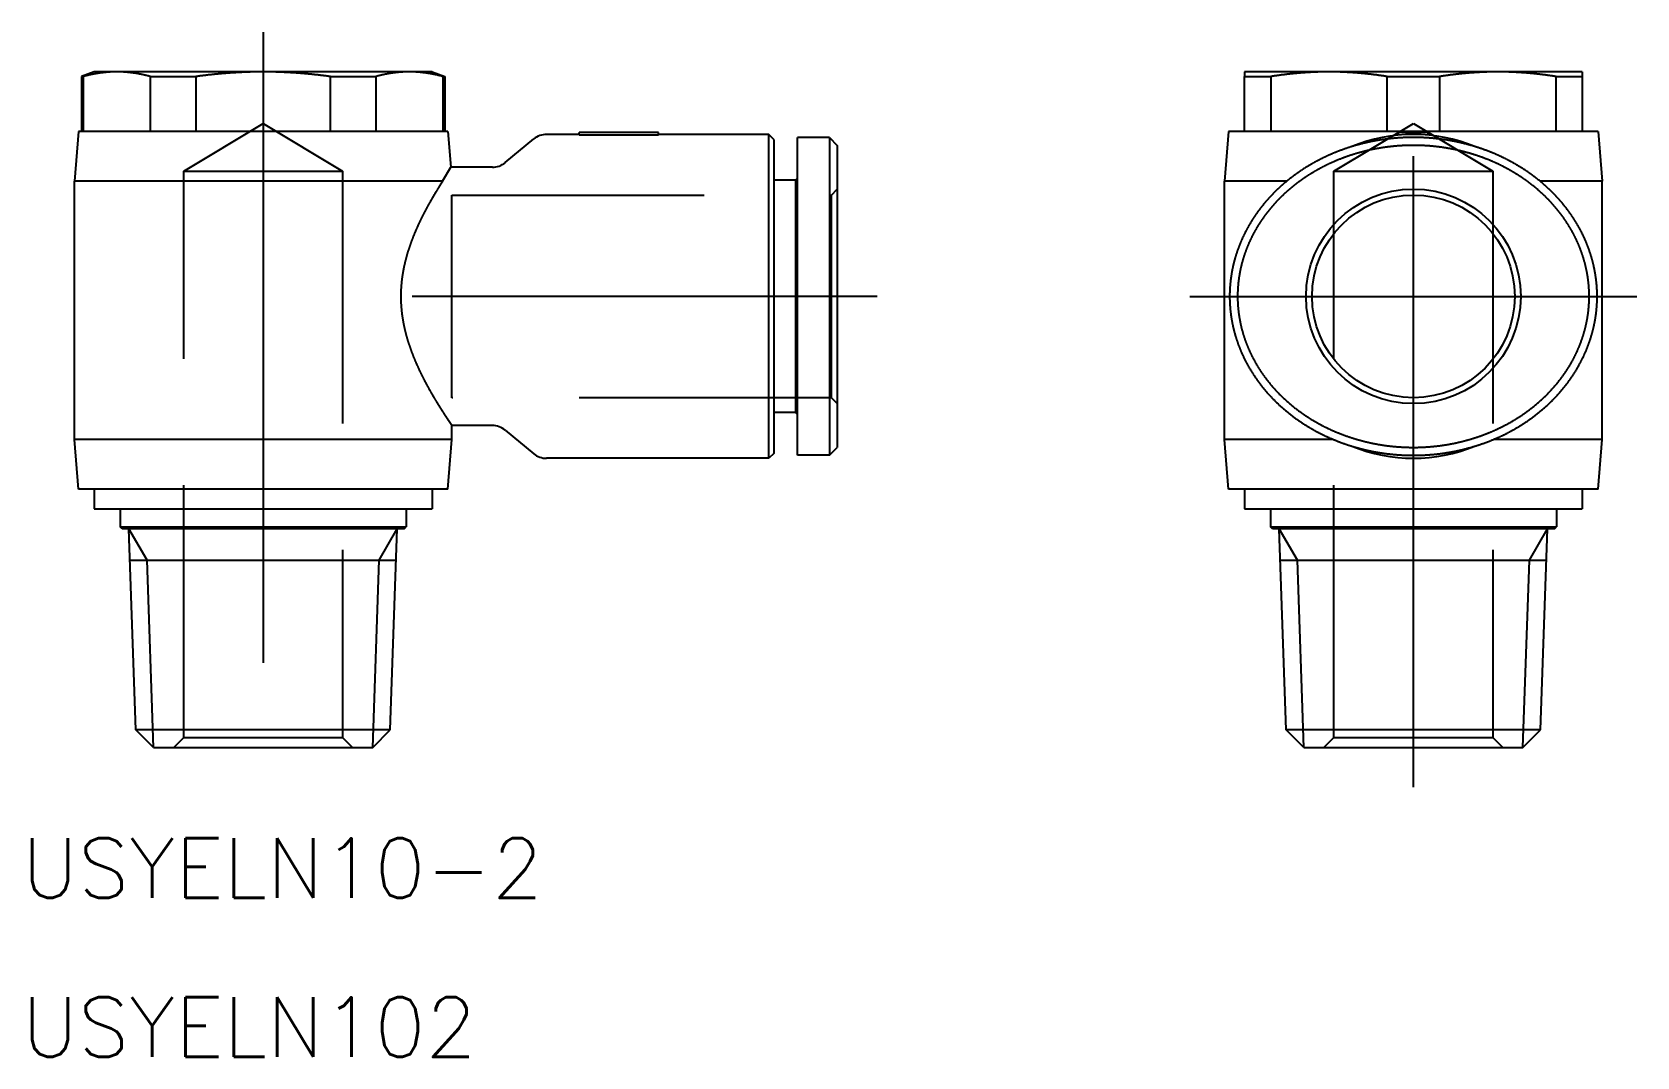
# Model space of a CAD drawing. Extents: x -40.5 to 40.2, y -38.3 to 13.3.
import ezdxf

# ---------------------------------------------------------------- set-up
doc = ezdxf.new("R2010")
doc.units = 0
doc.linetypes.add('CENTER', pattern=[50.8, 31.75, -6.35, 6.35, -6.35])
doc.linetypes.add('DASHED', pattern=[19.05, 12.7, -6.35])
doc.layers.get('0').update_dxf_attribs({"linetype": 'CONTINUOUS'})
doc.layers.add('CENTER', color=1, linetype='CENTER')
doc.styles.get("Standard").update_dxf_attribs({"font": 'txt.shx', "height": 3, "bigfont": 'bigfont.shx'})

msp = doc.modelspace()

# ---------------------------------------------------------------- texts
at = {"color": 7, "linetype": 'CONTINUOUS'}
for s, p in [('USYELN10-2', (-41.044, -30.276)), ('USYELN102', (-41.044, -38.276))]:
    msp.add_text(s, height=3, dxfattribs=at).set_placement(p)

# ---------------------------------------------------------------- linework, layer by layer
at = {"color": 7, "linetype": 'CONTINUOUS'}
for p, q in [((-37.4, 11.3), (-38.05, 11.063)), ((-38.05, 11.063), (-38.05, 8.3)), ((-38.05, 11.063), (-37.955, 11.063)), ((-37.955, 11.063), (-37.955, 8.3)), ((-36.261, 11.3), (-37.4, 11.3)), ((-28.9, 11.3), (-36.261, 11.3)), ((-34.568, 8.3), (-34.568, 11.063)), ((-34.568, 11.063), (-32.287, 11.063)), ((-32.287, 11.063), (-32.287, 8.3)), ((-21.539, 11.3), (-28.9, 11.3)), ((-25.513, 8.3), (-25.513, 11.063)), ((-25.513, 11.063), (-23.232, 11.063)), ((-23.232, 11.063), (-23.232, 8.3)), ((-20.4, 11.3), (-21.539, 11.3)), ((-20.4, 11.3), (-19.75, 11.063)), ((-19.845, 8.3), (-19.845, 11.063)), ((-19.845, 11.063), (-19.75, 11.063)), ((-19.75, 11.063), (-19.75, 8.3)), ((24.747, 11.3), (20.497, 11.3)), ((20.497, 11.3), (20.497, 11.063)), ((20.497, 8.3), (20.497, 11.063)), ((20.497, 11.063), (21.814, 11.063)), ((21.814, 11.063), (21.814, 8.3)), ((33.247, 11.3), (24.747, 11.3)), ((27.681, 8.3), (27.681, 11.063)), ((27.681, 11.063), (30.314, 11.063)), ((30.314, 11.063), (30.314, 8.3)), ((37.497, 11.3), (33.247, 11.3)), ((36.181, 8.3), (36.181, 11.063)), ((36.181, 11.063), (37.497, 11.063)), ((37.497, 11.3), (37.497, 11.063)), ((37.497, 11.063), (37.497, 8.3)), ((-38.2, 8.3), (-38.4, 5.8)), ((-19.6, 8.3), (-38.2, 8.3)), ((-19.6, 8.3), (-19.456, 6.5)), ((-13, 8.15), (-14.641, 8.15)), ((-9, 8.25), (-13, 8.25)), ((-13, 8.115), (-13, 8.25)), ((-9, 8.115), (-13, 8.115)), ((-9, 8.115), (-9, 8.25)), ((-3.45, 8.15), (-9, 8.15)), ((-3.45, -8.15), (-3.45, 8.15)), ((-3.2, 7.9), (-3.45, 8.15)), ((19.697, 8.3), (19.497, 5.8)), ((38.297, 8.3), (19.697, 8.3)), ((29.747, 8.25), (28.247, 8.25)), ((28.247, 8.115), (28.247, 8.25)), ((29.747, 8.115), (29.747, 8.25)), ((38.297, 8.3), (38.497, 5.8)), ((-16.723, 6.729), (-15.277, 7.921)), ((-3.2, 7.9), (-3.2, -7.9)), ((-2, -8), (-2, 8)), ((-0.4, 8), (-2, 8)), ((-0.4, 8), (-0.4, -8)), ((-0.4, 8), (0, 7.6)), ((0, 7.6), (0, -7.6)), ((-19.866, 5.801), (-19.457, 6.501)), ((-17.359, 6.5), (-19.456, 6.5)), ((-19.865, 5.8), (-38.4, 5.8)), ((-38.4, -7.2), (-38.4, 5.8)), ((-2.1, 5.85), (-3.2, 5.85)), ((-2.1, 5.85), (-2, 5.95)), ((-2.1, 5.85), (-2.1, -5.85)), ((19.497, -7.2), (19.497, 5.8)), ((22.626, 5.8), (19.497, 5.8)), ((38.497, 5.8), (35.368, 5.8)), ((38.497, -7.2), (38.497, 5.8)), ((-2.1, -5.85), (-3.2, -5.85)), ((-2.1, -5.85), (-2, -5.95)), ((-38.2, -9.7), (-38.4, -7.2)), ((-19.4, -7.2), (-38.4, -7.2)), ((-19.6, -9.7), (-19.4, -7.2)), ((-17.359, -6.5), (-19.4, -6.5)), ((-19.4, -7.2), (-19.4, -6.5)), ((-16.723, -6.729), (-15.277, -7.921)), ((24.965, -7.2), (19.497, -7.2)), ((19.697, -9.7), (19.497, -7.2)), ((38.497, -7.2), (33.029, -7.2)), ((38.297, -9.7), (38.497, -7.2)), ((-3.2, -7.9), (-3.45, -8.15)), ((-0.4, -8), (-2, -8)), ((-0.4, -8), (0, -7.6)), ((-3.45, -8.15), (-14.641, -8.15)), ((-19.6, -9.7), (-38.2, -9.7)), ((-37.4, -9.7), (-37.4, -10.7)), ((-20.4, -9.7), (-20.4, -10.7)), ((38.297, -9.7), (19.697, -9.7)), ((20.497, -9.7), (20.497, -10.7)), ((37.497, -9.7), (37.497, -10.7)), ((-37.4, -10.7), (-20.4, -10.7)), ((-36.1, -10.7), (-36.1, -11.6)), ((-21.7, -10.7), (-21.7, -11.6)), ((20.497, -10.7), (37.497, -10.7)), ((21.797, -10.7), (21.797, -11.6)), ((36.197, -10.7), (36.197, -11.6)), ((-36.1, -11.6), (-21.7, -11.6)), ((-36, -11.7), (-36.1, -11.6)), ((-21.8, -11.7), (-36, -11.7)), ((-35.3, -21.813), (-35.653, -11.7)), ((-22.5, -21.813), (-22.147, -11.7)), ((-21.8, -11.7), (-21.7, -11.6)), ((21.797, -11.6), (36.197, -11.6)), ((21.897, -11.7), (21.797, -11.6)), ((36.097, -11.7), (21.897, -11.7)), ((22.598, -21.813), (22.244, -11.7)), ((35.397, -21.813), (35.75, -11.7)), ((36.097, -11.7), (36.197, -11.6)), ((-35.598, -13.278), (-22.202, -13.278)), ((22.3, -13.278), (35.695, -13.278)), ((-22.5, -21.813), (-35.3, -21.813)), ((-34.413, -22.7), (-35.3, -21.813)), ((-23.387, -22.7), (-22.5, -21.813)), ((23.485, -22.7), (22.598, -21.813)), ((35.397, -21.813), (22.598, -21.813)), ((34.51, -22.7), (35.397, -21.813)), ((-34.413, -22.7), (-23.387, -22.7)), ((23.485, -22.7), (34.51, -22.7))]:
    msp.add_line(p, q, dxfattribs=at)
at = {"color": 3, "linetype": 'DASHED'}
for p, q in [((-32.9, 6.3), (-28.9, 8.703)), ((-28.9, 8.703), (-24.9, 6.3)), ((24.997, 6.3), (28.997, 8.703)), ((28.997, 8.703), (32.997, 6.3)), ((-32.9, -22.2), (-32.9, 6.3)), ((-32.9, 6.3), (-24.9, 6.3)), ((-24.9, 6.3), (-24.9, -22.2)), ((24.997, -22.2), (24.997, 6.3)), ((24.997, 6.3), (32.997, 6.3)), ((32.997, 6.3), (32.997, -22.2)), ((-19.4, 5.1), (-0.3, 5.1)), ((-19.4, -5.1), (-19.4, 5.1)), ((-0.3, 5.1), (0, 5.4)), ((-0.3, -5.1), (-0.3, 5.1)), ((-0.3, -5.1), (-19.4, -5.1)), ((0, -5.4), (-0.3, -5.1)), ((-33.4, -22.7), (-32.9, -22.2)), ((-32.9, -22.2), (-24.9, -22.2)), ((-24.9, -22.2), (-24.4, -22.7)), ((24.497, -22.7), (24.997, -22.2)), ((24.997, -22.2), (32.997, -22.2)), ((32.997, -22.2), (33.497, -22.7))]:
    msp.add_line(p, q, dxfattribs=at)
at = {"color": 3, "linetype": 'CONTINUOUS'}
for p, q in [((-34.742, -13.278), (-35.653, -11.7)), ((-23.058, -13.278), (-22.147, -11.7)), ((23.156, -13.278), (22.244, -11.7)), ((34.839, -13.278), (35.75, -11.7)), ((-34.413, -22.7), (-34.742, -13.278)), ((-23.387, -22.7), (-23.058, -13.278)), ((23.485, -22.7), (23.156, -13.278)), ((34.51, -22.7), (34.839, -13.278))]:
    msp.add_line(p, q, dxfattribs=at)
at = {"color": 7}
for points in [[(-36.261, 11.3, 0), (-36.279, 11.3, 0), (-36.296, 11.3, 0), (-36.314, 11.3, 0), (-36.331, 11.3, 0), (-36.349, 11.299, 0), (-36.366, 11.299, 0), (-36.383, 11.299, 0), (-36.401, 11.298, 0), (-36.418, 11.298, 0), (-36.436, 11.297, 0), (-36.453, 11.297, 0), (-36.471, 11.296, 0), (-36.488, 11.296, 0), (-36.506, 11.295, 0), (-36.523, 11.294, 0), (-36.541, 11.293, 0), (-36.558, 11.293, 0), (-36.575, 11.292, 0), (-36.593, 11.291, 0), (-36.61, 11.29, 0), (-36.628, 11.289, 0), (-36.645, 11.287, 0), (-36.663, 11.286, 0), (-36.68, 11.285, 0), (-36.698, 11.284, 0), (-36.715, 11.282, 0), (-36.733, 11.281, 0), (-36.75, 11.28, 0), (-36.767, 11.278, 0), (-36.785, 11.277, 0), (-36.802, 11.275, 0), (-36.82, 11.273, 0), (-36.837, 11.272, 0), (-36.855, 11.27, 0), (-36.872, 11.268, 0), (-36.89, 11.266, 0), (-36.907, 11.264, 0), (-36.925, 11.262, 0), (-36.943, 11.261, 0), (-36.96, 11.258, 0), (-36.978, 11.256, 0), (-36.995, 11.254, 0), (-37.013, 11.252, 0), (-37.031, 11.25, 0), (-37.048, 11.247, 0), (-37.066, 11.245, 0), (-37.083, 11.243, 0), (-37.101, 11.24, 0), (-37.119, 11.238, 0), (-37.136, 11.235, 0), (-37.154, 11.232, 0), (-37.172, 11.23, 0), (-37.19, 11.227, 0), (-37.207, 11.224, 0), (-37.225, 11.221, 0), (-37.243, 11.219, 0), (-37.261, 11.216, 0), (-37.279, 11.213, 0), (-37.296, 11.21, 0), (-37.314, 11.207, 0), (-37.332, 11.203, 0), (-37.35, 11.2, 0), (-37.368, 11.197, 0), (-37.386, 11.194, 0), (-37.404, 11.19, 0), (-37.422, 11.187, 0), (-37.44, 11.183, 0), (-37.458, 11.18, 0), (-37.476, 11.176, 0), (-37.494, 11.172, 0), (-37.512, 11.169, 0), (-37.53, 11.165, 0), (-37.548, 11.161, 0), (-37.566, 11.157, 0), (-37.585, 11.153, 0), (-37.603, 11.149, 0), (-37.621, 11.146, 0), (-37.639, 11.141, 0), (-37.658, 11.137, 0), (-37.676, 11.133, 0), (-37.694, 11.129, 0), (-37.713, 11.124, 0), (-37.731, 11.12, 0), (-37.75, 11.116, 0), (-37.768, 11.111, 0), (-37.787, 11.107, 0), (-37.805, 11.102, 0), (-37.824, 11.098, 0), (-37.842, 11.093, 0), (-37.861, 11.088, 0), (-37.88, 11.083, 0), (-37.898, 11.078, 0), (-37.917, 11.073, 0), (-37.936, 11.069, 0), (-37.955, 11.063, 0)], [(-34.568, 11.063, 0), (-34.587, 11.069, 0), (-34.605, 11.073, 0), (-34.624, 11.078, 0), (-34.643, 11.083, 0), (-34.661, 11.088, 0), (-34.68, 11.093, 0), (-34.699, 11.098, 0), (-34.717, 11.102, 0), (-34.736, 11.107, 0), (-34.754, 11.111, 0), (-34.773, 11.116, 0), (-34.791, 11.12, 0), (-34.81, 11.124, 0), (-34.828, 11.129, 0), (-34.846, 11.133, 0), (-34.865, 11.137, 0), (-34.883, 11.141, 0), (-34.901, 11.146, 0), (-34.919, 11.149, 0), (-34.938, 11.153, 0), (-34.956, 11.157, 0), (-34.974, 11.161, 0), (-34.992, 11.165, 0), (-35.01, 11.169, 0), (-35.029, 11.172, 0), (-35.047, 11.176, 0), (-35.065, 11.18, 0), (-35.083, 11.183, 0), (-35.101, 11.187, 0), (-35.119, 11.19, 0), (-35.137, 11.194, 0), (-35.154, 11.197, 0), (-35.172, 11.2, 0), (-35.19, 11.203, 0), (-35.208, 11.207, 0), (-35.226, 11.21, 0), (-35.244, 11.213, 0), (-35.262, 11.216, 0), (-35.279, 11.219, 0), (-35.297, 11.221, 0), (-35.315, 11.224, 0), (-35.333, 11.227, 0), (-35.351, 11.23, 0), (-35.368, 11.232, 0), (-35.386, 11.235, 0), (-35.404, 11.238, 0), (-35.421, 11.24, 0), (-35.439, 11.243, 0), (-35.457, 11.245, 0), (-35.474, 11.247, 0), (-35.492, 11.25, 0), (-35.51, 11.252, 0), (-35.527, 11.254, 0), (-35.545, 11.256, 0), (-35.562, 11.258, 0), (-35.58, 11.261, 0), (-35.597, 11.262, 0), (-35.615, 11.264, 0), (-35.633, 11.266, 0), (-35.65, 11.268, 0), (-35.667, 11.27, 0), (-35.685, 11.272, 0), (-35.703, 11.273, 0), (-35.72, 11.275, 0), (-35.737, 11.277, 0), (-35.755, 11.278, 0), (-35.773, 11.28, 0), (-35.79, 11.281, 0), (-35.807, 11.282, 0), (-35.825, 11.284, 0), (-35.842, 11.285, 0), (-35.86, 11.286, 0), (-35.877, 11.287, 0), (-35.895, 11.289, 0), (-35.912, 11.29, 0), (-35.93, 11.291, 0), (-35.947, 11.292, 0), (-35.964, 11.293, 0), (-35.982, 11.293, 0), (-35.999, 11.294, 0), (-36.017, 11.295, 0), (-36.034, 11.296, 0), (-36.052, 11.296, 0), (-36.069, 11.297, 0), (-36.087, 11.297, 0), (-36.104, 11.298, 0), (-36.121, 11.298, 0), (-36.139, 11.299, 0), (-36.156, 11.299, 0), (-36.174, 11.299, 0), (-36.191, 11.3, 0), (-36.209, 11.3, 0), (-36.226, 11.3, 0), (-36.244, 11.3, 0), (-36.261, 11.3, 0)], [(-28.9, 11.3, 0), (-28.935, 11.3, 0), (-28.97, 11.3, 0), (-29.005, 11.3, 0), (-29.04, 11.3, 0), (-29.075, 11.299, 0), (-29.11, 11.299, 0), (-29.145, 11.299, 0), (-29.18, 11.298, 0), (-29.215, 11.298, 0), (-29.249, 11.297, 0), (-29.284, 11.297, 0), (-29.319, 11.296, 0), (-29.354, 11.296, 0), (-29.389, 11.295, 0), (-29.424, 11.294, 0), (-29.459, 11.293, 0), (-29.494, 11.293, 0), (-29.528, 11.292, 0), (-29.563, 11.291, 0), (-29.598, 11.29, 0), (-29.633, 11.289, 0), (-29.668, 11.287, 0), (-29.703, 11.286, 0), (-29.738, 11.285, 0), (-29.773, 11.284, 0), (-29.808, 11.282, 0), (-29.843, 11.281, 0), (-29.878, 11.28, 0), (-29.913, 11.278, 0), (-29.947, 11.277, 0), (-29.982, 11.275, 0), (-30.017, 11.273, 0), (-30.052, 11.272, 0), (-30.087, 11.27, 0), (-30.122, 11.268, 0), (-30.157, 11.266, 0), (-30.193, 11.264, 0), (-30.228, 11.262, 0), (-30.263, 11.261, 0), (-30.298, 11.258, 0), (-30.333, 11.256, 0), (-30.368, 11.254, 0), (-30.403, 11.252, 0), (-30.439, 11.25, 0), (-30.474, 11.247, 0), (-30.509, 11.245, 0), (-30.544, 11.243, 0), (-30.58, 11.24, 0), (-30.615, 11.238, 0), (-30.651, 11.235, 0), (-30.686, 11.232, 0), (-30.721, 11.23, 0), (-30.757, 11.227, 0), (-30.792, 11.224, 0), (-30.828, 11.221, 0), (-30.863, 11.219, 0), (-30.899, 11.216, 0), (-30.935, 11.213, 0), (-30.97, 11.21, 0), (-31.006, 11.207, 0), (-31.042, 11.203, 0), (-31.078, 11.2, 0), (-31.113, 11.197, 0), (-31.149, 11.194, 0), (-31.185, 11.19, 0), (-31.221, 11.187, 0), (-31.257, 11.183, 0), (-31.293, 11.18, 0), (-31.329, 11.176, 0), (-31.365, 11.172, 0), (-31.402, 11.169, 0), (-31.438, 11.165, 0), (-31.474, 11.161, 0), (-31.511, 11.157, 0), (-31.547, 11.153, 0), (-31.583, 11.149, 0), (-31.62, 11.146, 0), (-31.656, 11.141, 0), (-31.693, 11.137, 0), (-31.73, 11.133, 0), (-31.766, 11.129, 0), (-31.803, 11.124, 0), (-31.84, 11.12, 0), (-31.877, 11.116, 0), (-31.914, 11.111, 0), (-31.951, 11.107, 0), (-31.988, 11.102, 0), (-32.025, 11.098, 0), (-32.062, 11.093, 0), (-32.1, 11.088, 0), (-32.137, 11.083, 0), (-32.174, 11.078, 0), (-32.212, 11.073, 0), (-32.249, 11.069, 0), (-32.287, 11.063, 0)], [(-25.513, 11.063, 0), (-25.55, 11.069, 0), (-25.588, 11.073, 0), (-25.626, 11.078, 0), (-25.663, 11.083, 0), (-25.7, 11.088, 0), (-25.738, 11.093, 0), (-25.775, 11.098, 0), (-25.812, 11.102, 0), (-25.849, 11.107, 0), (-25.886, 11.111, 0), (-25.923, 11.116, 0), (-25.96, 11.12, 0), (-25.997, 11.124, 0), (-26.034, 11.129, 0), (-26.07, 11.133, 0), (-26.107, 11.137, 0), (-26.144, 11.141, 0), (-26.18, 11.146, 0), (-26.217, 11.149, 0), (-26.253, 11.153, 0), (-26.29, 11.157, 0), (-26.326, 11.161, 0), (-26.362, 11.165, 0), (-26.398, 11.169, 0), (-26.435, 11.172, 0), (-26.471, 11.176, 0), (-26.507, 11.18, 0), (-26.543, 11.183, 0), (-26.579, 11.187, 0), (-26.615, 11.19, 0), (-26.651, 11.194, 0), (-26.687, 11.197, 0), (-26.722, 11.2, 0), (-26.758, 11.203, 0), (-26.794, 11.207, 0), (-26.83, 11.21, 0), (-26.865, 11.213, 0), (-26.901, 11.216, 0), (-26.937, 11.219, 0), (-26.972, 11.221, 0), (-27.008, 11.224, 0), (-27.043, 11.227, 0), (-27.079, 11.23, 0), (-27.114, 11.232, 0), (-27.149, 11.235, 0), (-27.185, 11.238, 0), (-27.22, 11.24, 0), (-27.256, 11.243, 0), (-27.291, 11.245, 0), (-27.326, 11.247, 0), (-27.361, 11.25, 0), (-27.397, 11.252, 0), (-27.432, 11.254, 0), (-27.467, 11.256, 0), (-27.502, 11.258, 0), (-27.537, 11.261, 0), (-27.572, 11.262, 0), (-27.607, 11.264, 0), (-27.642, 11.266, 0), (-27.677, 11.268, 0), (-27.713, 11.27, 0), (-27.748, 11.272, 0), (-27.783, 11.273, 0), (-27.818, 11.275, 0), (-27.853, 11.277, 0), (-27.887, 11.278, 0), (-27.922, 11.28, 0), (-27.957, 11.281, 0), (-27.992, 11.282, 0), (-28.027, 11.284, 0), (-28.062, 11.285, 0), (-28.097, 11.286, 0), (-28.132, 11.287, 0), (-28.167, 11.289, 0), (-28.202, 11.29, 0), (-28.237, 11.291, 0), (-28.272, 11.292, 0), (-28.306, 11.293, 0), (-28.341, 11.293, 0), (-28.376, 11.294, 0), (-28.411, 11.295, 0), (-28.446, 11.296, 0), (-28.481, 11.296, 0), (-28.516, 11.297, 0), (-28.551, 11.297, 0), (-28.585, 11.298, 0), (-28.62, 11.298, 0), (-28.655, 11.299, 0), (-28.69, 11.299, 0), (-28.725, 11.299, 0), (-28.76, 11.3, 0), (-28.795, 11.3, 0), (-28.83, 11.3, 0), (-28.865, 11.3, 0), (-28.9, 11.3, 0)], [(-21.539, 11.3, 0), (-21.556, 11.3, 0), (-21.574, 11.3, 0), (-21.591, 11.3, 0), (-21.609, 11.3, 0), (-21.626, 11.299, 0), (-21.644, 11.299, 0), (-21.661, 11.299, 0), (-21.679, 11.298, 0), (-21.696, 11.298, 0), (-21.713, 11.297, 0), (-21.731, 11.297, 0), (-21.748, 11.296, 0), (-21.766, 11.296, 0), (-21.783, 11.295, 0), (-21.801, 11.294, 0), (-21.818, 11.293, 0), (-21.836, 11.293, 0), (-21.853, 11.292, 0), (-21.87, 11.291, 0), (-21.888, 11.29, 0), (-21.905, 11.289, 0), (-21.923, 11.287, 0), (-21.94, 11.286, 0), (-21.958, 11.285, 0), (-21.975, 11.284, 0), (-21.993, 11.282, 0), (-22.01, 11.281, 0), (-22.027, 11.28, 0), (-22.045, 11.278, 0), (-22.062, 11.277, 0), (-22.08, 11.275, 0), (-22.098, 11.273, 0), (-22.115, 11.272, 0), (-22.133, 11.27, 0), (-22.15, 11.268, 0), (-22.168, 11.266, 0), (-22.185, 11.264, 0), (-22.203, 11.262, 0), (-22.22, 11.261, 0), (-22.238, 11.258, 0), (-22.255, 11.256, 0), (-22.273, 11.254, 0), (-22.291, 11.252, 0), (-22.308, 11.25, 0), (-22.326, 11.247, 0), (-22.343, 11.245, 0), (-22.361, 11.243, 0), (-22.379, 11.24, 0), (-22.396, 11.238, 0), (-22.414, 11.235, 0), (-22.432, 11.232, 0), (-22.449, 11.23, 0), (-22.467, 11.227, 0), (-22.485, 11.224, 0), (-22.503, 11.221, 0), (-22.52, 11.219, 0), (-22.538, 11.216, 0), (-22.556, 11.213, 0), (-22.574, 11.21, 0), (-22.592, 11.207, 0), (-22.61, 11.203, 0), (-22.628, 11.2, 0), (-22.645, 11.197, 0), (-22.663, 11.194, 0), (-22.681, 11.19, 0), (-22.699, 11.187, 0), (-22.717, 11.183, 0), (-22.735, 11.18, 0), (-22.753, 11.176, 0), (-22.771, 11.172, 0), (-22.79, 11.169, 0), (-22.808, 11.165, 0), (-22.826, 11.161, 0), (-22.844, 11.157, 0), (-22.862, 11.153, 0), (-22.881, 11.149, 0), (-22.899, 11.146, 0), (-22.917, 11.141, 0), (-22.935, 11.137, 0), (-22.954, 11.133, 0), (-22.972, 11.129, 0), (-22.99, 11.124, 0), (-23.009, 11.12, 0), (-23.027, 11.116, 0), (-23.046, 11.111, 0), (-23.064, 11.107, 0), (-23.083, 11.102, 0), (-23.101, 11.098, 0), (-23.12, 11.093, 0), (-23.139, 11.088, 0), (-23.157, 11.083, 0), (-23.176, 11.078, 0), (-23.195, 11.073, 0), (-23.213, 11.069, 0), (-23.232, 11.063, 0)], [(-19.845, 11.063, 0), (-19.864, 11.069, 0), (-19.883, 11.073, 0), (-19.902, 11.078, 0), (-19.92, 11.083, 0), (-19.939, 11.088, 0), (-19.958, 11.093, 0), (-19.976, 11.098, 0), (-19.995, 11.102, 0), (-20.013, 11.107, 0), (-20.032, 11.111, 0), (-20.05, 11.116, 0), (-20.069, 11.12, 0), (-20.087, 11.124, 0), (-20.106, 11.129, 0), (-20.124, 11.133, 0), (-20.142, 11.137, 0), (-20.161, 11.141, 0), (-20.179, 11.146, 0), (-20.197, 11.149, 0), (-20.215, 11.153, 0), (-20.233, 11.157, 0), (-20.252, 11.161, 0), (-20.27, 11.165, 0), (-20.288, 11.169, 0), (-20.306, 11.172, 0), (-20.324, 11.176, 0), (-20.342, 11.18, 0), (-20.36, 11.183, 0), (-20.378, 11.187, 0), (-20.396, 11.19, 0), (-20.414, 11.194, 0), (-20.432, 11.197, 0), (-20.45, 11.2, 0), (-20.468, 11.203, 0), (-20.486, 11.207, 0), (-20.504, 11.21, 0), (-20.521, 11.213, 0), (-20.539, 11.216, 0), (-20.557, 11.219, 0), (-20.575, 11.221, 0), (-20.593, 11.224, 0), (-20.61, 11.227, 0), (-20.628, 11.23, 0), (-20.646, 11.232, 0), (-20.664, 11.235, 0), (-20.681, 11.238, 0), (-20.699, 11.24, 0), (-20.717, 11.243, 0), (-20.734, 11.245, 0), (-20.752, 11.247, 0), (-20.77, 11.25, 0), (-20.787, 11.252, 0), (-20.805, 11.254, 0), (-20.822, 11.256, 0), (-20.84, 11.258, 0), (-20.857, 11.261, 0), (-20.875, 11.262, 0), (-20.892, 11.264, 0), (-20.91, 11.266, 0), (-20.928, 11.268, 0), (-20.945, 11.27, 0), (-20.963, 11.272, 0), (-20.98, 11.273, 0), (-20.998, 11.275, 0), (-21.015, 11.277, 0), (-21.032, 11.278, 0), (-21.05, 11.28, 0), (-21.067, 11.281, 0), (-21.085, 11.282, 0), (-21.102, 11.284, 0), (-21.12, 11.285, 0), (-21.137, 11.286, 0), (-21.155, 11.287, 0), (-21.172, 11.289, 0), (-21.19, 11.29, 0), (-21.207, 11.291, 0), (-21.225, 11.292, 0), (-21.242, 11.293, 0), (-21.259, 11.293, 0), (-21.277, 11.294, 0), (-21.294, 11.295, 0), (-21.312, 11.296, 0), (-21.329, 11.296, 0), (-21.347, 11.297, 0), (-21.364, 11.297, 0), (-21.382, 11.298, 0), (-21.399, 11.298, 0), (-21.416, 11.299, 0), (-21.434, 11.299, 0), (-21.451, 11.299, 0), (-21.469, 11.3, 0), (-21.486, 11.3, 0), (-21.504, 11.3, 0), (-21.521, 11.3, 0), (-21.539, 11.3, 0)], [(24.747, 11.3, 0), (24.717, 11.3, 0), (24.687, 11.3, 0), (24.656, 11.3, 0), (24.626, 11.3, 0), (24.596, 11.299, 0), (24.566, 11.299, 0), (24.535, 11.299, 0), (24.505, 11.298, 0), (24.475, 11.298, 0), (24.445, 11.297, 0), (24.414, 11.297, 0), (24.384, 11.296, 0), (24.354, 11.296, 0), (24.324, 11.295, 0), (24.294, 11.294, 0), (24.263, 11.293, 0), (24.233, 11.293, 0), (24.203, 11.292, 0), (24.173, 11.291, 0), (24.142, 11.29, 0), (24.112, 11.289, 0), (24.082, 11.287, 0), (24.052, 11.286, 0), (24.022, 11.285, 0), (23.991, 11.284, 0), (23.961, 11.282, 0), (23.931, 11.281, 0), (23.901, 11.28, 0), (23.87, 11.278, 0), (23.84, 11.277, 0), (23.81, 11.275, 0), (23.779, 11.273, 0), (23.749, 11.272, 0), (23.719, 11.27, 0), (23.689, 11.268, 0), (23.658, 11.266, 0), (23.628, 11.264, 0), (23.597, 11.262, 0), (23.567, 11.261, 0), (23.537, 11.258, 0), (23.506, 11.256, 0), (23.476, 11.254, 0), (23.445, 11.252, 0), (23.415, 11.25, 0), (23.384, 11.247, 0), (23.354, 11.245, 0), (23.323, 11.243, 0), (23.293, 11.24, 0), (23.262, 11.238, 0), (23.231, 11.235, 0), (23.201, 11.232, 0), (23.17, 11.23, 0), (23.139, 11.227, 0), (23.108, 11.224, 0), (23.078, 11.221, 0), (23.047, 11.219, 0), (23.016, 11.216, 0), (22.985, 11.213, 0), (22.954, 11.21, 0), (22.923, 11.207, 0), (22.892, 11.203, 0), (22.861, 11.2, 0), (22.83, 11.197, 0), (22.799, 11.194, 0), (22.768, 11.19, 0), (22.737, 11.187, 0), (22.706, 11.183, 0), (22.675, 11.18, 0), (22.643, 11.176, 0), (22.612, 11.172, 0), (22.581, 11.169, 0), (22.549, 11.165, 0), (22.518, 11.161, 0), (22.486, 11.157, 0), (22.455, 11.153, 0), (22.423, 11.149, 0), (22.392, 11.146, 0), (22.36, 11.141, 0), (22.328, 11.137, 0), (22.297, 11.133, 0), (22.265, 11.129, 0), (22.233, 11.124, 0), (22.201, 11.12, 0), (22.169, 11.116, 0), (22.137, 11.111, 0), (22.105, 11.107, 0), (22.073, 11.102, 0), (22.041, 11.098, 0), (22.009, 11.093, 0), (21.976, 11.088, 0), (21.944, 11.083, 0), (21.912, 11.078, 0), (21.879, 11.073, 0), (21.846, 11.069, 0), (21.814, 11.063, 0)], [(27.68, 11.063, 0), (27.648, 11.069, 0), (27.615, 11.073, 0), (27.583, 11.078, 0), (27.551, 11.083, 0), (27.518, 11.088, 0), (27.486, 11.093, 0), (27.454, 11.098, 0), (27.422, 11.102, 0), (27.389, 11.107, 0), (27.357, 11.111, 0), (27.325, 11.116, 0), (27.293, 11.12, 0), (27.262, 11.124, 0), (27.23, 11.129, 0), (27.198, 11.133, 0), (27.166, 11.137, 0), (27.134, 11.141, 0), (27.103, 11.146, 0), (27.071, 11.149, 0), (27.04, 11.153, 0), (27.008, 11.157, 0), (26.977, 11.161, 0), (26.945, 11.165, 0), (26.914, 11.169, 0), (26.882, 11.172, 0), (26.851, 11.176, 0), (26.82, 11.18, 0), (26.789, 11.183, 0), (26.757, 11.187, 0), (26.726, 11.19, 0), (26.695, 11.194, 0), (26.664, 11.197, 0), (26.633, 11.2, 0), (26.602, 11.203, 0), (26.571, 11.207, 0), (26.54, 11.21, 0), (26.509, 11.213, 0), (26.478, 11.216, 0), (26.448, 11.219, 0), (26.417, 11.221, 0), (26.386, 11.224, 0), (26.355, 11.227, 0), (26.325, 11.23, 0), (26.294, 11.232, 0), (26.263, 11.235, 0), (26.233, 11.238, 0), (26.202, 11.24, 0), (26.171, 11.243, 0), (26.141, 11.245, 0), (26.11, 11.247, 0), (26.08, 11.25, 0), (26.049, 11.252, 0), (26.019, 11.254, 0), (25.988, 11.256, 0), (25.958, 11.258, 0), (25.927, 11.261, 0), (25.897, 11.262, 0), (25.867, 11.264, 0), (25.836, 11.266, 0), (25.806, 11.268, 0), (25.776, 11.27, 0), (25.745, 11.272, 0), (25.715, 11.273, 0), (25.685, 11.275, 0), (25.654, 11.277, 0), (25.624, 11.278, 0), (25.594, 11.28, 0), (25.564, 11.281, 0), (25.533, 11.282, 0), (25.503, 11.284, 0), (25.473, 11.285, 0), (25.443, 11.286, 0), (25.412, 11.287, 0), (25.382, 11.289, 0), (25.352, 11.29, 0), (25.322, 11.291, 0), (25.291, 11.292, 0), (25.261, 11.293, 0), (25.231, 11.293, 0), (25.201, 11.294, 0), (25.171, 11.295, 0), (25.14, 11.296, 0), (25.11, 11.296, 0), (25.08, 11.297, 0), (25.05, 11.297, 0), (25.02, 11.298, 0), (24.989, 11.298, 0), (24.959, 11.299, 0), (24.929, 11.299, 0), (24.899, 11.299, 0), (24.868, 11.3, 0), (24.838, 11.3, 0), (24.808, 11.3, 0), (24.777, 11.3, 0), (24.747, 11.3, 0)], [(33.247, 11.3, 0), (33.217, 11.3, 0), (33.187, 11.3, 0), (33.156, 11.3, 0), (33.126, 11.3, 0), (33.096, 11.299, 0), (33.066, 11.299, 0), (33.035, 11.299, 0), (33.005, 11.298, 0), (32.975, 11.298, 0), (32.945, 11.297, 0), (32.914, 11.297, 0), (32.884, 11.296, 0), (32.854, 11.296, 0), (32.824, 11.295, 0), (32.794, 11.294, 0), (32.763, 11.293, 0), (32.733, 11.293, 0), (32.703, 11.292, 0), (32.673, 11.291, 0), (32.642, 11.29, 0), (32.612, 11.289, 0), (32.582, 11.287, 0), (32.552, 11.286, 0), (32.522, 11.285, 0), (32.491, 11.284, 0), (32.461, 11.282, 0), (32.431, 11.281, 0), (32.401, 11.28, 0), (32.37, 11.278, 0), (32.34, 11.277, 0), (32.31, 11.275, 0), (32.279, 11.273, 0), (32.249, 11.272, 0), (32.219, 11.27, 0), (32.188, 11.268, 0), (32.158, 11.266, 0), (32.128, 11.264, 0), (32.097, 11.262, 0), (32.067, 11.261, 0), (32.037, 11.258, 0), (32.006, 11.256, 0), (31.976, 11.254, 0), (31.945, 11.252, 0), (31.915, 11.25, 0), (31.884, 11.247, 0), (31.854, 11.245, 0), (31.823, 11.243, 0), (31.793, 11.24, 0), (31.762, 11.238, 0), (31.731, 11.235, 0), (31.701, 11.232, 0), (31.67, 11.23, 0), (31.639, 11.227, 0), (31.608, 11.224, 0), (31.578, 11.221, 0), (31.547, 11.219, 0), (31.516, 11.216, 0), (31.485, 11.213, 0), (31.454, 11.21, 0), (31.423, 11.207, 0), (31.392, 11.203, 0), (31.361, 11.2, 0), (31.33, 11.197, 0), (31.299, 11.194, 0), (31.268, 11.19, 0), (31.237, 11.187, 0), (31.206, 11.183, 0), (31.175, 11.18, 0), (31.143, 11.176, 0), (31.112, 11.172, 0), (31.081, 11.169, 0), (31.049, 11.165, 0), (31.018, 11.161, 0), (30.986, 11.157, 0), (30.955, 11.153, 0), (30.923, 11.149, 0), (30.892, 11.146, 0), (30.86, 11.141, 0), (30.828, 11.137, 0), (30.797, 11.133, 0), (30.765, 11.129, 0), (30.733, 11.124, 0), (30.701, 11.12, 0), (30.669, 11.116, 0), (30.637, 11.111, 0), (30.605, 11.107, 0), (30.573, 11.102, 0), (30.541, 11.098, 0), (30.509, 11.093, 0), (30.476, 11.088, 0), (30.444, 11.083, 0), (30.412, 11.078, 0), (30.379, 11.073, 0), (30.346, 11.069, 0), (30.314, 11.063, 0)], [(36.181, 11.063, 0), (36.148, 11.069, 0), (36.115, 11.073, 0), (36.083, 11.078, 0), (36.051, 11.083, 0), (36.018, 11.088, 0), (35.986, 11.093, 0), (35.954, 11.098, 0), (35.922, 11.102, 0), (35.889, 11.107, 0), (35.857, 11.111, 0), (35.825, 11.116, 0), (35.793, 11.12, 0), (35.761, 11.124, 0), (35.73, 11.129, 0), (35.698, 11.133, 0), (35.666, 11.137, 0), (35.634, 11.141, 0), (35.603, 11.146, 0), (35.571, 11.149, 0), (35.539, 11.153, 0), (35.508, 11.157, 0), (35.477, 11.161, 0), (35.445, 11.165, 0), (35.414, 11.169, 0), (35.382, 11.172, 0), (35.351, 11.176, 0), (35.32, 11.18, 0), (35.289, 11.183, 0), (35.257, 11.187, 0), (35.226, 11.19, 0), (35.195, 11.194, 0), (35.164, 11.197, 0), (35.133, 11.2, 0), (35.102, 11.203, 0), (35.071, 11.207, 0), (35.04, 11.21, 0), (35.009, 11.213, 0), (34.978, 11.216, 0), (34.948, 11.219, 0), (34.917, 11.221, 0), (34.886, 11.224, 0), (34.855, 11.227, 0), (34.825, 11.23, 0), (34.794, 11.232, 0), (34.763, 11.235, 0), (34.733, 11.238, 0), (34.702, 11.24, 0), (34.671, 11.243, 0), (34.641, 11.245, 0), (34.61, 11.247, 0), (34.58, 11.25, 0), (34.549, 11.252, 0), (34.519, 11.254, 0), (34.488, 11.256, 0), (34.458, 11.258, 0), (34.427, 11.261, 0), (34.397, 11.262, 0), (34.367, 11.264, 0), (34.336, 11.266, 0), (34.306, 11.268, 0), (34.276, 11.27, 0), (34.245, 11.272, 0), (34.215, 11.273, 0), (34.185, 11.275, 0), (34.154, 11.277, 0), (34.124, 11.278, 0), (34.094, 11.28, 0), (34.063, 11.281, 0), (34.033, 11.282, 0), (34.003, 11.284, 0), (33.973, 11.285, 0), (33.943, 11.286, 0), (33.912, 11.287, 0), (33.882, 11.289, 0), (33.852, 11.29, 0), (33.822, 11.291, 0), (33.791, 11.292, 0), (33.761, 11.293, 0), (33.731, 11.293, 0), (33.701, 11.294, 0), (33.671, 11.295, 0), (33.64, 11.296, 0), (33.61, 11.296, 0), (33.58, 11.297, 0), (33.55, 11.297, 0), (33.52, 11.298, 0), (33.489, 11.298, 0), (33.459, 11.299, 0), (33.429, 11.299, 0), (33.399, 11.299, 0), (33.368, 11.3, 0), (33.338, 11.3, 0), (33.308, 11.3, 0), (33.278, 11.3, 0), (33.247, 11.3, 0)], [(28.997, -8, 0), (29.012, -8, 0), (29.028, -8, 0), (29.043, -8, 0), (29.058, -8, 0), (29.074, -8, 0), (29.089, -8, 0), (29.104, -7.999, 0), (29.119, -7.999, 0), (29.135, -7.999, 0), (29.15, -7.999, 0), (29.165, -7.999, 0), (29.18, -7.998, 0), (29.196, -7.998, 0), (29.211, -7.998, 0), (29.226, -7.998, 0), (29.241, -7.997, 0), (29.257, -7.997, 0), (29.272, -7.997, 0), (29.287, -7.996, 0), (29.302, -7.996, 0), (29.318, -7.995, 0), (29.333, -7.995, 0), (29.348, -7.994, 0), (29.363, -7.994, 0), (29.379, -7.993, 0), (29.394, -7.993, 0), (29.409, -7.992, 0), (29.425, -7.992, 0), (29.44, -7.991, 0), (29.456, -7.99, 0), (29.471, -7.99, 0), (29.486, -7.989, 0), (29.502, -7.988, 0), (29.517, -7.987, 0), (29.532, -7.987, 0), (29.548, -7.986, 0), (29.563, -7.985, 0), (29.579, -7.984, 0), (29.594, -7.983, 0), (29.61, -7.983, 0), (29.625, -7.982, 0), (29.641, -7.981, 0), (29.657, -7.98, 0), (29.672, -7.979, 0), (29.688, -7.978, 0), (29.704, -7.977, 0), (29.719, -7.976, 0), (29.735, -7.975, 0), (29.751, -7.973, 0), (29.767, -7.972, 0), (29.782, -7.971, 0), (29.798, -7.97, 0), (29.814, -7.969, 0), (29.83, -7.968, 0), (29.846, -7.966, 0), (29.862, -7.965, 0), (29.878, -7.964, 0), (29.894, -7.962, 0), (29.91, -7.961, 0), (29.926, -7.96, 0), (29.942, -7.958, 0), (29.959, -7.957, 0), (29.975, -7.955, 0), (29.991, -7.954, 0), (30.007, -7.952, 0), (30.024, -7.951, 0), (30.04, -7.949, 0), (30.056, -7.947, 0), (30.073, -7.946, 0), (30.09, -7.944, 0), (30.106, -7.942, 0), (30.123, -7.941, 0), (30.139, -7.939, 0), (30.156, -7.937, 0), (30.173, -7.935, 0), (30.19, -7.933, 0), (30.206, -7.931, 0), (30.223, -7.93, 0), (30.24, -7.928, 0), (30.257, -7.926, 0), (30.274, -7.924, 0), (30.292, -7.921, 0), (30.309, -7.919, 0), (30.326, -7.917, 0), (30.343, -7.915, 0), (30.361, -7.913, 0), (30.378, -7.911, 0), (30.395, -7.908, 0), (30.413, -7.906, 0), (30.43, -7.904, 0), (30.448, -7.901, 0), (30.466, -7.899, 0), (30.484, -7.896, 0), (30.501, -7.894, 0), (30.519, -7.891, 0), (30.537, -7.888, 0), (30.555, -7.886, 0), (30.573, -7.883, 0), (30.591, -7.88, 0), (30.61, -7.878, 0), (30.628, -7.875, 0), (30.646, -7.872, 0), (30.665, -7.869, 0), (30.683, -7.866, 0), (30.702, -7.863, 0), (30.72, -7.86, 0), (30.739, -7.857, 0), (30.758, -7.854, 0), (30.776, -7.851, 0), (30.795, -7.847, 0), (30.814, -7.844, 0), (30.833, -7.841, 0), (30.852, -7.837, 0), (30.872, -7.834, 0), (30.891, -7.831, 0), (30.91, -7.827, 0), (30.93, -7.823, 0), (30.949, -7.82, 0), (30.969, -7.816, 0), (30.988, -7.812, 0), (31.008, -7.809, 0), (31.028, -7.805, 0), (31.047, -7.801, 0), (31.067, -7.797, 0), (31.087, -7.793, 0), (31.107, -7.789, 0), (31.127, -7.785, 0), (31.147, -7.781, 0), (31.167, -7.777, 0), (31.188, -7.772, 0), (31.208, -7.768, 0), (31.228, -7.764, 0), (31.248, -7.759, 0), (31.269, -7.755, 0), (31.289, -7.75, 0), (31.31, -7.746, 0), (31.33, -7.741, 0), (31.351, -7.736, 0), (31.372, -7.732, 0), (31.392, -7.727, 0), (31.413, -7.722, 0), (31.434, -7.717, 0), (31.455, -7.712, 0), (31.476, -7.707, 0), (31.496, -7.702, 0), (31.517, -7.697, 0), (31.538, -7.692, 0), (31.559, -7.686, 0), (31.581, -7.681, 0), (31.602, -7.676, 0), (31.623, -7.67, 0), (31.644, -7.665, 0), (31.665, -7.659, 0), (31.687, -7.654, 0), (31.708, -7.648, 0), (31.73, -7.643, 0), (31.751, -7.637, 0), (31.772, -7.631, 0), (31.794, -7.625, 0), (31.815, -7.619, 0), (31.837, -7.613, 0), (31.859, -7.607, 0), (31.88, -7.601, 0), (31.902, -7.595, 0), (31.924, -7.589, 0), (31.945, -7.582, 0), (31.967, -7.576, 0), (31.989, -7.57, 0), (32.011, -7.563, 0), (32.032, -7.557, 0), (32.054, -7.55, 0), (32.076, -7.543, 0), (32.098, -7.537, 0), (32.12, -7.53, 0), (32.142, -7.523, 0), (32.164, -7.516, 0), (32.186, -7.509, 0), (32.208, -7.502, 0), (32.23, -7.495, 0), (32.252, -7.488, 0), (32.275, -7.481, 0), (32.297, -7.473, 0), (32.319, -7.466, 0), (32.341, -7.459, 0), (32.363, -7.451, 0), (32.386, -7.444, 0), (32.408, -7.436, 0), (32.43, -7.428, 0), (32.452, -7.421, 0), (32.475, -7.413, 0), (32.497, -7.405, 0), (32.519, -7.397, 0), (32.542, -7.389, 0), (32.564, -7.381, 0), (32.586, -7.373, 0), (32.609, -7.365, 0), (32.631, -7.357, 0), (32.654, -7.348, 0), (32.676, -7.34, 0), (32.698, -7.332, 0), (32.721, -7.323, 0), (32.743, -7.315, 0), (32.766, -7.306, 0), (32.788, -7.297, 0), (32.81, -7.289, 0), (32.833, -7.28, 0), (32.855, -7.271, 0), (32.878, -7.262, 0), (32.9, -7.253, 0), (32.923, -7.244, 0), (32.945, -7.235, 0), (32.968, -7.225, 0), (32.99, -7.216, 0), (33.013, -7.207, 0), (33.036, -7.197, 0), (33.058, -7.188, 0), (33.081, -7.178, 0), (33.103, -7.169, 0), (33.126, -7.159, 0), (33.148, -7.149, 0), (33.171, -7.139, 0), (33.194, -7.129, 0), (33.216, -7.119, 0), (33.239, -7.109, 0), (33.261, -7.099, 0), (33.284, -7.089, 0), (33.306, -7.079, 0), (33.329, -7.068, 0), (33.352, -7.058, 0), (33.374, -7.048, 0), (33.397, -7.037, 0), (33.419, -7.027, 0), (33.442, -7.016, 0), (33.465, -7.005, 0), (33.487, -6.994, 0), (33.51, -6.983, 0), (33.532, -6.972, 0), (33.555, -6.961, 0), (33.577, -6.95, 0), (33.6, -6.939, 0), (33.622, -6.928, 0), (33.645, -6.917, 0), (33.667, -6.905, 0), (33.69, -6.894, 0), (33.712, -6.882, 0), (33.735, -6.871, 0), (33.758, -6.859, 0), (33.78, -6.847, 0), (33.803, -6.836, 0), (33.825, -6.824, 0), (33.847, -6.812, 0), (33.87, -6.8, 0), (33.892, -6.788, 0), (33.915, -6.776, 0), (33.937, -6.763, 0), (33.96, -6.751, 0), (33.982, -6.739, 0), (34.005, -6.726, 0), (34.027, -6.714, 0), (34.049, -6.701, 0), (34.072, -6.689, 0), (34.094, -6.676, 0), (34.116, -6.663, 0), (34.139, -6.65, 0), (34.161, -6.637, 0), (34.183, -6.624, 0), (34.205, -6.611, 0), (34.228, -6.598, 0), (34.25, -6.585, 0), (34.272, -6.572, 0), (34.294, -6.558, 0), (34.316, -6.545, 0), (34.339, -6.531, 0), (34.361, -6.518, 0), (34.383, -6.504, 0), (34.405, -6.491, 0), (34.427, -6.477, 0), (34.449, -6.463, 0), (34.471, -6.449, 0), (34.493, -6.435, 0), (34.515, -6.421, 0), (34.537, -6.407, 0), (34.559, -6.393, 0), (34.581, -6.378, 0), (34.602, -6.364, 0), (34.624, -6.349, 0), (34.646, -6.335, 0), (34.668, -6.32, 0), (34.69, -6.306, 0), (34.711, -6.291, 0), (34.733, -6.276, 0), (34.755, -6.261, 0), (34.776, -6.246, 0), (34.798, -6.232, 0), (34.819, -6.216, 0), (34.841, -6.201, 0), (34.862, -6.186, 0), (34.884, -6.171, 0), (34.905, -6.156, 0), (34.926, -6.14, 0), (34.948, -6.125, 0), (34.969, -6.109, 0), (34.99, -6.094, 0), (35.011, -6.078, 0), (35.033, -6.062, 0), (35.054, -6.046, 0), (35.075, -6.031, 0), (35.096, -6.015, 0), (35.117, -5.999, 0), (35.138, -5.983, 0), (35.159, -5.966, 0), (35.18, -5.95, 0), (35.201, -5.934, 0), (35.221, -5.918, 0), (35.242, -5.901, 0), (35.263, -5.885, 0), (35.284, -5.868, 0), (35.304, -5.852, 0), (35.325, -5.835, 0), (35.345, -5.819, 0), (35.366, -5.802, 0), (35.386, -5.785, 0), (35.407, -5.768, 0), (35.427, -5.751, 0), (35.447, -5.734, 0), (35.468, -5.717, 0), (35.488, -5.7, 0), (35.508, -5.683, 0), (35.528, -5.665, 0), (35.548, -5.648, 0), (35.568, -5.631, 0), (35.588, -5.613, 0), (35.608, -5.596, 0), (35.628, -5.578, 0), (35.648, -5.561, 0), (35.667, -5.543, 0), (35.687, -5.525, 0), (35.706, -5.507, 0), (35.726, -5.489, 0), (35.745, -5.471, 0), (35.765, -5.453, 0), (35.784, -5.435, 0), (35.804, -5.417, 0), (35.823, -5.399, 0), (35.842, -5.381, 0), (35.861, -5.363, 0), (35.88, -5.344, 0), (35.899, -5.326, 0), (35.918, -5.308, 0), (35.937, -5.289, 0), (35.956, -5.27, 0), (35.975, -5.252, 0), (35.993, -5.233, 0), (36.012, -5.214, 0), (36.031, -5.196, 0), (36.049, -5.177, 0), (36.068, -5.158, 0), (36.086, -5.139, 0), (36.104, -5.12, 0), (36.123, -5.101, 0), (36.141, -5.082, 0), (36.159, -5.063, 0), (36.177, -5.044, 0), (36.195, -5.025, 0), (36.213, -5.005, 0), (36.231, -4.986, 0), (36.249, -4.967, 0), (36.266, -4.947, 0), (36.284, -4.928, 0), (36.301, -4.908, 0), (36.319, -4.889, 0), (36.337, -4.869, 0), (36.354, -4.849, 0), (36.371, -4.83, 0), (36.388, -4.81, 0), (36.406, -4.79, 0), (36.423, -4.77, 0), (36.44, -4.75, 0), (36.457, -4.731, 0), (36.474, -4.711, 0), (36.49, -4.691, 0), (36.507, -4.671, 0), (36.524, -4.65, 0), (36.54, -4.63, 0), (36.557, -4.61, 0), (36.573, -4.59, 0), (36.59, -4.57, 0), (36.606, -4.55, 0), (36.622, -4.529, 0), (36.638, -4.509, 0), (36.654, -4.488, 0), (36.67, -4.468, 0), (36.686, -4.448, 0), (36.702, -4.427, 0), (36.718, -4.407, 0), (36.733, -4.386, 0), (36.749, -4.365, 0), (36.764, -4.345, 0), (36.78, -4.324, 0), (36.795, -4.303, 0), (36.81, -4.283, 0), (36.825, -4.262, 0), (36.84, -4.241, 0), (36.855, -4.22, 0), (36.87, -4.199, 0), (36.885, -4.178, 0), (36.9, -4.157, 0), (36.915, -4.137, 0), (36.929, -4.116, 0), (36.944, -4.095, 0), (36.958, -4.074, 0), (36.973, -4.052, 0), (36.987, -4.031, 0), (37.001, -4.01, 0), (37.015, -3.989, 0), (37.029, -3.968, 0), (37.043, -3.947, 0), (37.057, -3.925, 0), (37.071, -3.904, 0), (37.085, -3.883, 0), (37.098, -3.862, 0), (37.112, -3.84, 0), (37.125, -3.819, 0), (37.139, -3.798, 0), (37.152, -3.776, 0), (37.165, -3.755, 0), (37.178, -3.733, 0), (37.191, -3.712, 0), (37.204, -3.69, 0), (37.217, -3.669, 0), (37.23, -3.647, 0), (37.243, -3.626, 0), (37.255, -3.604, 0), (37.268, -3.582, 0), (37.281, -3.561, 0), (37.293, -3.539, 0), (37.305, -3.517, 0), (37.318, -3.496, 0), (37.33, -3.474, 0), (37.342, -3.452, 0), (37.354, -3.43, 0), (37.366, -3.408, 0), (37.377, -3.387, 0), (37.389, -3.365, 0), (37.401, -3.343, 0), (37.413, -3.321, 0), (37.424, -3.299, 0), (37.435, -3.277, 0), (37.447, -3.255, 0), (37.458, -3.233, 0), (37.469, -3.211, 0), (37.48, -3.189, 0), (37.491, -3.167, 0), (37.502, -3.145, 0), (37.513, -3.123, 0), (37.524, -3.101, 0), (37.535, -3.079, 0), (37.545, -3.057, 0), (37.556, -3.035, 0), (37.566, -3.013, 0), (37.577, -2.99, 0), (37.587, -2.968, 0), (37.597, -2.946, 0), (37.607, -2.924, 0), (37.617, -2.902, 0), (37.627, -2.879, 0), (37.637, -2.857, 0), (37.647, -2.835, 0), (37.657, -2.812, 0), (37.666, -2.79, 0), (37.676, -2.768, 0), (37.685, -2.745, 0), (37.695, -2.723, 0), (37.704, -2.701, 0), (37.714, -2.678, 0), (37.723, -2.656, 0), (37.732, -2.633, 0), (37.741, -2.611, 0), (37.75, -2.588, 0), (37.758, -2.566, 0), (37.767, -2.544, 0), (37.776, -2.521, 0), (37.785, -2.499, 0), (37.793, -2.476, 0), (37.801, -2.453, 0), (37.81, -2.431, 0), (37.818, -2.408, 0), (37.826, -2.386, 0), (37.834, -2.363, 0), (37.843, -2.341, 0), (37.85, -2.318, 0), (37.858, -2.295, 0), (37.866, -2.273, 0), (37.874, -2.25, 0), (37.882, -2.227, 0), (37.889, -2.205, 0), (37.897, -2.182, 0), (37.904, -2.159, 0), (37.911, -2.137, 0), (37.919, -2.114, 0), (37.926, -2.091, 0), (37.933, -2.068, 0), (37.94, -2.046, 0), (37.947, -2.023, 0), (37.953, -2, 0), (37.96, -1.977, 0), (37.967, -1.954, 0), (37.974, -1.932, 0), (37.98, -1.909, 0), (37.986, -1.886, 0), (37.993, -1.863, 0), (37.999, -1.84, 0), (38.005, -1.817, 0), (38.011, -1.795, 0), (38.017, -1.772, 0), (38.023, -1.749, 0), (38.029, -1.726, 0), (38.035, -1.703, 0), (38.041, -1.68, 0), (38.047, -1.657, 0), (38.052, -1.634, 0), (38.058, -1.611, 0), (38.063, -1.588, 0), (38.068, -1.565, 0), (38.074, -1.543, 0), (38.079, -1.52, 0), (38.084, -1.497, 0), (38.089, -1.474, 0), (38.094, -1.451, 0), (38.099, -1.428, 0), (38.103, -1.405, 0), (38.108, -1.382, 0), (38.113, -1.359, 0), (38.117, -1.336, 0), (38.122, -1.313, 0), (38.126, -1.29, 0), (38.131, -1.267, 0), (38.135, -1.244, 0), (38.139, -1.221, 0), (38.143, -1.197, 0), (38.147, -1.174, 0), (38.151, -1.151, 0), (38.155, -1.128, 0), (38.158, -1.105, 0), (38.162, -1.082, 0), (38.166, -1.059, 0), (38.169, -1.036, 0), (38.173, -1.013, 0), (38.176, -0.99, 0), (38.179, -0.967, 0), (38.183, -0.944, 0), (38.186, -0.921, 0), (38.189, -0.897, 0), (38.192, -0.874, 0), (38.195, -0.851, 0), (38.197, -0.828, 0), (38.2, -0.805, 0), (38.203, -0.782, 0), (38.206, -0.759, 0), (38.208, -0.736, 0), (38.211, -0.712, 0), (38.213, -0.689, 0), (38.215, -0.666, 0), (38.217, -0.643, 0), (38.219, -0.62, 0), (38.221, -0.597, 0), (38.223, -0.574, 0), (38.225, -0.55, 0), (38.227, -0.527, 0), (38.229, -0.504, 0), (38.23, -0.481, 0), (38.232, -0.458, 0), (38.234, -0.435, 0), (38.235, -0.411, 0), (38.236, -0.388, 0), (38.238, -0.365, 0), (38.239, -0.342, 0), (38.24, -0.319, 0), (38.241, -0.296, 0), (38.242, -0.272, 0), (38.243, -0.249, 0), (38.243, -0.226, 0), (38.244, -0.203, 0), (38.245, -0.18, 0), (38.245, -0.156, 0), (38.246, -0.133, 0), (38.246, -0.11, 0), (38.247, -0.087, 0), (38.247, -0.064, 0), (38.247, -0.04, 0), (38.247, -0.017, 0), (38.247, 0.006, 0), (38.247, 0.029, 0), (38.247, 0.052, 0), (38.247, 0.075, 0), (38.246, 0.099, 0), (38.246, 0.122, 0), (38.246, 0.145, 0), (38.245, 0.168, 0), (38.245, 0.191, 0), (38.244, 0.215, 0), (38.243, 0.238, 0), (38.242, 0.261, 0), (38.241, 0.284, 0), (38.24, 0.307, 0), (38.239, 0.33, 0), (38.238, 0.354, 0), (38.237, 0.377, 0), (38.236, 0.4, 0), (38.234, 0.423, 0), (38.233, 0.446, 0), (38.231, 0.469, 0), (38.23, 0.492, 0), (38.228, 0.516, 0), (38.226, 0.539, 0), (38.224, 0.562, 0), (38.222, 0.585, 0), (38.221, 0.608, 0), (38.218, 0.631, 0), (38.216, 0.654, 0), (38.214, 0.677, 0), (38.212, 0.7, 0), (38.209, 0.723, 0), (38.207, 0.747, 0), (38.204, 0.77, 0), (38.202, 0.793, 0), (38.199, 0.816, 0), (38.196, 0.839, 0), (38.193, 0.862, 0), (38.191, 0.885, 0), (38.188, 0.908, 0), (38.184, 0.931, 0), (38.181, 0.954, 0), (38.178, 0.977, 0), (38.175, 1, 0), (38.171, 1.023, 0), (38.168, 1.046, 0), (38.164, 1.069, 0), (38.161, 1.092, 0), (38.157, 1.115, 0), (38.153, 1.137, 0), (38.149, 1.16, 0), (38.145, 1.183, 0), (38.142, 1.206, 0), (38.137, 1.229, 0), (38.133, 1.252, 0), (38.129, 1.275, 0), (38.125, 1.298, 0), (38.12, 1.32, 0), (38.116, 1.343, 0), (38.111, 1.366, 0), (38.107, 1.389, 0), (38.102, 1.412, 0), (38.097, 1.434, 0), (38.092, 1.457, 0), (38.087, 1.48, 0), (38.083, 1.503, 0), (38.078, 1.525, 0), (38.072, 1.548, 0), (38.067, 1.571, 0), (38.062, 1.593, 0), (38.056, 1.616, 0), (38.051, 1.639, 0), (38.046, 1.661, 0), (38.04, 1.684, 0), (38.034, 1.706, 0), (38.029, 1.729, 0), (38.023, 1.751, 0), (38.017, 1.774, 0), (38.011, 1.796, 0), (38.005, 1.819, 0), (37.999, 1.841, 0), (37.993, 1.864, 0), (37.986, 1.886, 0), (37.98, 1.909, 0), (37.974, 1.931, 0), (37.967, 1.953, 0), (37.961, 1.976, 0), (37.954, 1.998, 0), (37.947, 2.02, 0), (37.941, 2.042, 0), (37.934, 2.065, 0), (37.927, 2.087, 0), (37.92, 2.109, 0), (37.913, 2.131, 0), (37.906, 2.153, 0), (37.899, 2.176, 0), (37.891, 2.198, 0), (37.884, 2.22, 0), (37.877, 2.242, 0), (37.869, 2.264, 0), (37.861, 2.286, 0), (37.854, 2.308, 0), (37.846, 2.33, 0), (37.839, 2.352, 0), (37.831, 2.374, 0), (37.823, 2.396, 0), (37.815, 2.418, 0), (37.807, 2.439, 0), (37.799, 2.461, 0), (37.79, 2.483, 0), (37.782, 2.505, 0), (37.774, 2.526, 0), (37.765, 2.548, 0), (37.757, 2.57, 0), (37.748, 2.591, 0), (37.74, 2.613, 0), (37.731, 2.635, 0), (37.722, 2.656, 0), (37.714, 2.678, 0), (37.705, 2.699, 0), (37.696, 2.721, 0), (37.687, 2.742, 0), (37.678, 2.764, 0), (37.669, 2.785, 0), (37.659, 2.806, 0), (37.65, 2.828, 0), (37.641, 2.849, 0), (37.631, 2.87, 0), (37.622, 2.891, 0), (37.612, 2.913, 0), (37.603, 2.934, 0), (37.593, 2.955, 0), (37.583, 2.976, 0), (37.574, 2.997, 0), (37.564, 3.018, 0), (37.554, 3.039, 0), (37.544, 3.06, 0), (37.534, 3.081, 0), (37.523, 3.102, 0), (37.513, 3.123, 0), (37.503, 3.144, 0), (37.493, 3.164, 0), (37.482, 3.185, 0), (37.472, 3.206, 0), (37.461, 3.227, 0), (37.451, 3.247, 0), (37.44, 3.268, 0), (37.429, 3.289, 0), (37.419, 3.309, 0), (37.408, 3.33, 0), (37.397, 3.35, 0), (37.386, 3.371, 0), (37.375, 3.391, 0), (37.364, 3.411, 0), (37.353, 3.432, 0), (37.342, 3.452, 0), (37.331, 3.472, 0), (37.319, 3.493, 0), (37.308, 3.513, 0), (37.296, 3.533, 0), (37.285, 3.553, 0), (37.273, 3.573, 0), (37.262, 3.593, 0), (37.25, 3.613, 0), (37.238, 3.633, 0), (37.227, 3.653, 0), (37.215, 3.673, 0), (37.203, 3.693, 0), (37.191, 3.713, 0), (37.179, 3.732, 0), (37.167, 3.752, 0), (37.155, 3.772, 0), (37.142, 3.791, 0), (37.13, 3.811, 0), (37.118, 3.83, 0), (37.106, 3.85, 0), (37.093, 3.869, 0), (37.081, 3.889, 0), (37.068, 3.908, 0), (37.056, 3.928, 0), (37.043, 3.947, 0), (37.03, 3.966, 0), (37.018, 3.986, 0), (37.005, 4.005, 0), (36.992, 4.024, 0), (36.979, 4.043, 0), (36.966, 4.062, 0), (36.953, 4.081, 0), (36.94, 4.1, 0), (36.927, 4.119, 0), (36.914, 4.138, 0), (36.901, 4.157, 0), (36.887, 4.176, 0), (36.874, 4.194, 0), (36.861, 4.213, 0), (36.847, 4.232, 0), (36.834, 4.25, 0), (36.82, 4.269, 0), (36.806, 4.288, 0), (36.793, 4.306, 0), (36.779, 4.325, 0), (36.765, 4.343, 0), (36.752, 4.362, 0), (36.738, 4.38, 0), (36.724, 4.398, 0), (36.71, 4.416, 0), (36.696, 4.435, 0), (36.682, 4.453, 0), (36.668, 4.471, 0), (36.654, 4.489, 0), (36.639, 4.507, 0), (36.625, 4.525, 0), (36.611, 4.543, 0), (36.596, 4.561, 0), (36.582, 4.579, 0), (36.568, 4.597, 0), (36.553, 4.615, 0), (36.539, 4.632, 0), (36.524, 4.65, 0), (36.509, 4.668, 0), (36.495, 4.686, 0), (36.48, 4.703, 0), (36.465, 4.721, 0), (36.45, 4.738, 0), (36.435, 4.756, 0), (36.42, 4.773, 0), (36.406, 4.79, 0), (36.391, 4.808, 0), (36.375, 4.825, 0), (36.36, 4.842, 0), (36.345, 4.86, 0), (36.33, 4.877, 0), (36.315, 4.894, 0), (36.299, 4.911, 0), (36.284, 4.928, 0), (36.269, 4.945, 0), (36.253, 4.962, 0), (36.238, 4.979, 0), (36.222, 4.996, 0), (36.206, 5.012, 0), (36.191, 5.029, 0), (36.175, 5.046, 0), (36.16, 5.063, 0), (36.144, 5.079, 0), (36.128, 5.096, 0), (36.112, 5.112, 0), (36.096, 5.129, 0), (36.08, 5.145, 0), (36.064, 5.162, 0), (36.048, 5.178, 0), (36.032, 5.194, 0), (36.016, 5.211, 0), (36, 5.227, 0), (35.984, 5.243, 0), (35.967, 5.259, 0), (35.951, 5.275, 0), (35.935, 5.292, 0), (35.918, 5.308, 0), (35.902, 5.323, 0), (35.885, 5.339, 0), (35.869, 5.355, 0), (35.852, 5.371, 0), (35.836, 5.387, 0), (35.819, 5.403, 0), (35.803, 5.418, 0), (35.786, 5.434, 0), (35.769, 5.45, 0), (35.752, 5.465, 0), (35.735, 5.481, 0), (35.718, 5.496, 0), (35.702, 5.512, 0), (35.685, 5.527, 0), (35.668, 5.542, 0), (35.651, 5.558, 0), (35.633, 5.573, 0), (35.616, 5.588, 0), (35.599, 5.603, 0), (35.582, 5.619, 0), (35.565, 5.634, 0), (35.547, 5.649, 0), (35.53, 5.664, 0), (35.513, 5.679, 0), (35.495, 5.693, 0), (35.478, 5.708, 0), (35.461, 5.723, 0), (35.443, 5.738, 0), (35.425, 5.753, 0), (35.408, 5.767, 0), (35.39, 5.782, 0), (35.373, 5.796, 0), (35.355, 5.811, 0), (35.337, 5.825, 0), (35.319, 5.84, 0), (35.301, 5.854, 0), (35.284, 5.869, 0), (35.266, 5.883, 0), (35.248, 5.897, 0), (35.23, 5.911, 0), (35.212, 5.925, 0), (35.194, 5.94, 0), (35.176, 5.954, 0), (35.158, 5.968, 0), (35.139, 5.982, 0), (35.121, 5.996, 0), (35.103, 6.009, 0), (35.085, 6.023, 0), (35.067, 6.037, 0), (35.048, 6.051, 0), (35.03, 6.064, 0), (35.012, 6.078, 0), (34.993, 6.092, 0), (34.975, 6.105, 0), (34.956, 6.119, 0), (34.938, 6.132, 0), (34.919, 6.146, 0), (34.901, 6.159, 0), (34.882, 6.172, 0), (34.863, 6.186, 0), (34.845, 6.199, 0), (34.826, 6.212, 0), (34.807, 6.225, 0), (34.788, 6.238, 0), (34.77, 6.251, 0), (34.751, 6.264, 0), (34.732, 6.277, 0), (34.713, 6.29, 0), (34.694, 6.303, 0), (34.675, 6.316, 0), (34.656, 6.328, 0), (34.637, 6.341, 0), (34.618, 6.354, 0), (34.599, 6.366, 0), (34.58, 6.379, 0), (34.56, 6.391, 0), (34.541, 6.404, 0), (34.522, 6.416, 0), (34.503, 6.429, 0), (34.484, 6.441, 0), (34.464, 6.453, 0), (34.445, 6.465, 0), (34.426, 6.478, 0), (34.406, 6.49, 0), (34.387, 6.502, 0), (34.367, 6.514, 0), (34.348, 6.526, 0), (34.328, 6.538, 0), (34.309, 6.55, 0), (34.289, 6.561, 0), (34.27, 6.573, 0), (34.25, 6.585, 0), (34.23, 6.597, 0), (34.211, 6.608, 0), (34.191, 6.62, 0), (34.171, 6.631, 0), (34.152, 6.643, 0), (34.132, 6.654, 0), (34.112, 6.666, 0), (34.092, 6.677, 0), (34.072, 6.688, 0), (34.052, 6.7, 0), (34.032, 6.711, 0), (34.013, 6.722, 0), (33.993, 6.733, 0), (33.973, 6.744, 0), (33.953, 6.755, 0), (33.933, 6.766, 0), (33.913, 6.777, 0), (33.892, 6.788, 0), (33.872, 6.799, 0), (33.852, 6.809, 0), (33.832, 6.82, 0), (33.812, 6.831, 0), (33.792, 6.841, 0), (33.772, 6.852, 0), (33.751, 6.863, 0), (33.731, 6.873, 0), (33.711, 6.883, 0), (33.69, 6.894, 0), (33.67, 6.904, 0), (33.65, 6.914, 0), (33.629, 6.925, 0), (33.609, 6.935, 0), (33.589, 6.945, 0), (33.568, 6.955, 0), (33.548, 6.965, 0), (33.527, 6.975, 0), (33.507, 6.985, 0), (33.486, 6.995, 0), (33.466, 7.005, 0), (33.445, 7.014, 0), (33.424, 7.024, 0), (33.404, 7.034, 0), (33.383, 7.044, 0), (33.363, 7.053, 0), (33.342, 7.063, 0), (33.321, 7.072, 0), (33.3, 7.082, 0), (33.28, 7.091, 0), (33.259, 7.1, 0), (33.238, 7.11, 0), (33.218, 7.119, 0), (33.197, 7.128, 0), (33.176, 7.137, 0), (33.155, 7.146, 0), (33.134, 7.155, 0), (33.113, 7.164, 0), (33.092, 7.173, 0), (33.071, 7.182, 0), (33.05, 7.191, 0), (33.029, 7.2, 0), (33.008, 7.209, 0), (32.987, 7.217, 0), (32.967, 7.226, 0), (32.946, 7.235, 0), (32.924, 7.243, 0), (32.903, 7.252, 0), (32.882, 7.26, 0), (32.861, 7.269, 0), (32.84, 7.277, 0), (32.819, 7.285, 0), (32.798, 7.294, 0), (32.777, 7.302, 0), (32.755, 7.31, 0), (32.734, 7.318, 0), (32.713, 7.326, 0), (32.692, 7.334, 0), (32.67, 7.342, 0), (32.649, 7.35, 0), (32.628, 7.358, 0), (32.606, 7.366, 0), (32.585, 7.374, 0), (32.564, 7.381, 0), (32.542, 7.389, 0), (32.521, 7.397, 0), (32.5, 7.404, 0), (32.478, 7.412, 0), (32.457, 7.419, 0), (32.435, 7.427, 0), (32.414, 7.434, 0), (32.392, 7.442, 0), (32.371, 7.449, 0), (32.349, 7.456, 0), (32.328, 7.463, 0), (32.306, 7.471, 0), (32.285, 7.478, 0), (32.263, 7.485, 0), (32.242, 7.492, 0), (32.22, 7.499, 0), (32.199, 7.506, 0), (32.177, 7.512, 0), (32.155, 7.519, 0), (32.134, 7.526, 0), (32.112, 7.533, 0), (32.09, 7.539, 0), (32.069, 7.546, 0), (32.047, 7.553, 0), (32.025, 7.559, 0), (32.004, 7.566, 0), (31.982, 7.572, 0), (31.96, 7.579, 0), (31.938, 7.585, 0), (31.916, 7.591, 0), (31.895, 7.597, 0), (31.873, 7.604, 0), (31.851, 7.61, 0), (31.829, 7.616, 0), (31.807, 7.622, 0), (31.785, 7.628, 0), (31.764, 7.634, 0), (31.742, 7.64, 0), (31.72, 7.646, 0), (31.698, 7.651, 0), (31.676, 7.657, 0), (31.654, 7.663, 0), (31.632, 7.669, 0), (31.61, 7.674, 0), (31.588, 7.68, 0), (31.566, 7.685, 0), (31.544, 7.691, 0), (31.522, 7.696, 0), (31.5, 7.702, 0), (31.478, 7.707, 0), (31.456, 7.712, 0), (31.434, 7.717, 0), (31.412, 7.723, 0), (31.39, 7.728, 0), (31.368, 7.733, 0), (31.346, 7.738, 0), (31.324, 7.743, 0), (31.301, 7.748, 0), (31.279, 7.753, 0), (31.257, 7.758, 0), (31.235, 7.762, 0), (31.213, 7.767, 0), (31.191, 7.772, 0), (31.169, 7.776, 0), (31.146, 7.781, 0), (31.124, 7.786, 0), (31.102, 7.79, 0), (31.08, 7.795, 0), (31.058, 7.799, 0), (31.035, 7.803, 0), (31.013, 7.808, 0), (30.991, 7.812, 0), (30.968, 7.816, 0), (30.946, 7.82, 0), (30.924, 7.825, 0), (30.902, 7.829, 0), (30.879, 7.833, 0), (30.857, 7.837, 0), (30.835, 7.841, 0), (30.812, 7.844, 0), (30.79, 7.848, 0), (30.768, 7.852, 0), (30.745, 7.856, 0), (30.723, 7.86, 0), (30.701, 7.863, 0), (30.678, 7.867, 0), (30.656, 7.87, 0), (30.634, 7.874, 0), (30.611, 7.877, 0), (30.589, 7.881, 0), (30.566, 7.884, 0), (30.544, 7.887, 0), (30.521, 7.891, 0), (30.499, 7.894, 0), (30.477, 7.897, 0), (30.454, 7.9, 0), (30.432, 7.903, 0), (30.409, 7.906, 0), (30.387, 7.909, 0), (30.364, 7.912, 0), (30.342, 7.915, 0), (30.319, 7.918, 0), (30.297, 7.921, 0), (30.274, 7.923, 0), (30.252, 7.926, 0), (30.229, 7.929, 0), (30.207, 7.931, 0), (30.184, 7.934, 0), (30.162, 7.936, 0), (30.139, 7.939, 0), (30.117, 7.941, 0), (30.094, 7.944, 0), (30.072, 7.946, 0), (30.049, 7.948, 0), (30.027, 7.95, 0), (30.004, 7.952, 0), (29.982, 7.955, 0), (29.959, 7.957, 0), (29.936, 7.959, 0), (29.914, 7.961, 0), (29.891, 7.963, 0), (29.869, 7.964, 0), (29.846, 7.966, 0), (29.823, 7.968, 0), (29.801, 7.97, 0), (29.778, 7.971, 0), (29.756, 7.973, 0), (29.733, 7.975, 0), (29.71, 7.976, 0), (29.688, 7.978, 0), (29.665, 7.979, 0), (29.643, 7.981, 0), (29.62, 7.982, 0), (29.597, 7.983, 0), (29.575, 7.984, 0), (29.552, 7.986, 0), (29.529, 7.987, 0), (29.507, 7.988, 0), (29.484, 7.989, 0), (29.462, 7.99, 0), (29.439, 7.991, 0), (29.416, 7.992, 0), (29.394, 7.993, 0), (29.371, 7.993, 0), (29.348, 7.994, 0), (29.326, 7.995, 0), (29.303, 7.996, 0), (29.28, 7.996, 0), (29.258, 7.997, 0), (29.235, 7.997, 0), (29.212, 7.998, 0), (29.19, 7.998, 0), (29.167, 7.999, 0), (29.145, 7.999, 0), (29.122, 7.999, 0), (29.099, 8, 0), (29.076, 8, 0), (29.054, 8, 0), (29.031, 8, 0), (29.009, 8, 0), (28.986, 8, 0), (28.963, 8, 0), (28.941, 8, 0), (28.918, 8, 0), (28.895, 8, 0), (28.873, 7.999, 0), (28.85, 7.999, 0), (28.827, 7.999, 0), (28.805, 7.998, 0), (28.782, 7.998, 0), (28.759, 7.997, 0), (28.737, 7.997, 0), (28.714, 7.996, 0), (28.691, 7.996, 0), (28.669, 7.995, 0), (28.646, 7.994, 0), (28.623, 7.993, 0), (28.601, 7.993, 0), (28.578, 7.992, 0), (28.555, 7.991, 0), (28.533, 7.99, 0), (28.51, 7.989, 0), (28.488, 7.988, 0), (28.465, 7.987, 0), (28.442, 7.986, 0), (28.42, 7.984, 0), (28.397, 7.983, 0), (28.375, 7.982, 0), (28.352, 7.981, 0), (28.329, 7.979, 0), (28.307, 7.978, 0), (28.284, 7.976, 0), (28.261, 7.975, 0), (28.239, 7.973, 0), (28.216, 7.971, 0), (28.194, 7.97, 0), (28.171, 7.968, 0), (28.148, 7.966, 0), (28.126, 7.964, 0), (28.103, 7.963, 0), (28.081, 7.961, 0), (28.058, 7.959, 0), (28.035, 7.957, 0), (28.013, 7.955, 0), (27.99, 7.952, 0), (27.968, 7.95, 0), (27.945, 7.948, 0), (27.923, 7.946, 0), (27.9, 7.944, 0), (27.878, 7.941, 0), (27.855, 7.939, 0), (27.833, 7.936, 0), (27.81, 7.934, 0), (27.788, 7.931, 0), (27.765, 7.929, 0), (27.743, 7.926, 0), (27.72, 7.923, 0), (27.698, 7.921, 0), (27.675, 7.918, 0), (27.653, 7.915, 0), (27.63, 7.912, 0), (27.608, 7.909, 0), (27.585, 7.906, 0), (27.563, 7.903, 0), (27.54, 7.9, 0), (27.518, 7.897, 0), (27.495, 7.894, 0), (27.473, 7.891, 0), (27.451, 7.887, 0), (27.428, 7.884, 0), (27.406, 7.881, 0), (27.383, 7.877, 0), (27.361, 7.874, 0), (27.339, 7.87, 0), (27.316, 7.867, 0), (27.294, 7.863, 0), (27.271, 7.86, 0), (27.249, 7.856, 0), (27.227, 7.852, 0), (27.204, 7.848, 0), (27.182, 7.844, 0), (27.16, 7.841, 0), (27.137, 7.837, 0), (27.115, 7.833, 0), (27.093, 7.829, 0), (27.07, 7.825, 0), (27.048, 7.82, 0), (27.026, 7.816, 0), (27.004, 7.812, 0), (26.981, 7.808, 0), (26.959, 7.803, 0), (26.937, 7.799, 0), (26.915, 7.795, 0), (26.892, 7.79, 0), (26.87, 7.786, 0), (26.848, 7.781, 0), (26.826, 7.776, 0), (26.804, 7.772, 0), (26.782, 7.767, 0), (26.759, 7.762, 0), (26.737, 7.758, 0), (26.715, 7.753, 0), (26.693, 7.748, 0), (26.671, 7.743, 0), (26.649, 7.738, 0), (26.627, 7.733, 0), (26.605, 7.728, 0), (26.582, 7.723, 0), (26.56, 7.717, 0), (26.538, 7.712, 0), (26.516, 7.707, 0), (26.494, 7.702, 0), (26.472, 7.696, 0), (26.45, 7.691, 0), (26.428, 7.685, 0), (26.406, 7.68, 0), (26.384, 7.674, 0), (26.362, 7.669, 0), (26.34, 7.663, 0), (26.319, 7.657, 0), (26.297, 7.651, 0), (26.275, 7.646, 0), (26.253, 7.64, 0), (26.231, 7.634, 0), (26.209, 7.628, 0), (26.187, 7.622, 0), (26.165, 7.616, 0), (26.143, 7.61, 0), (26.122, 7.604, 0), (26.1, 7.597, 0), (26.078, 7.591, 0), (26.056, 7.585, 0), (26.034, 7.579, 0), (26.013, 7.572, 0), (25.991, 7.566, 0), (25.969, 7.559, 0), (25.948, 7.553, 0), (25.926, 7.546, 0), (25.904, 7.539, 0), (25.882, 7.533, 0), (25.861, 7.526, 0), (25.839, 7.519, 0), (25.817, 7.512, 0), (25.796, 7.506, 0), (25.774, 7.499, 0), (25.753, 7.492, 0), (25.731, 7.485, 0), (25.709, 7.478, 0), (25.688, 7.471, 0), (25.666, 7.463, 0), (25.645, 7.456, 0), (25.623, 7.449, 0), (25.602, 7.442, 0), (25.58, 7.434, 0), (25.559, 7.427, 0), (25.538, 7.419, 0), (25.516, 7.412, 0), (25.495, 7.404, 0), (25.473, 7.397, 0), (25.452, 7.389, 0), (25.431, 7.381, 0), (25.409, 7.374, 0), (25.388, 7.366, 0), (25.367, 7.358, 0), (25.345, 7.35, 0), (25.324, 7.342, 0), (25.303, 7.334, 0), (25.282, 7.326, 0), (25.26, 7.318, 0), (25.239, 7.31, 0), (25.218, 7.302, 0), (25.197, 7.294, 0), (25.175, 7.285, 0), (25.154, 7.277, 0), (25.133, 7.269, 0), (25.112, 7.26, 0), (25.091, 7.252, 0), (25.07, 7.243, 0), (25.049, 7.235, 0), (25.028, 7.226, 0), (25.007, 7.217, 0), (24.986, 7.209, 0), (24.965, 7.2, 0), (24.944, 7.191, 0), (24.923, 7.182, 0), (24.902, 7.173, 0), (24.881, 7.164, 0), (24.86, 7.155, 0), (24.839, 7.146, 0), (24.819, 7.137, 0), (24.798, 7.128, 0), (24.777, 7.119, 0), (24.756, 7.11, 0), (24.735, 7.1, 0), (24.715, 7.091, 0), (24.694, 7.082, 0), (24.673, 7.072, 0), (24.652, 7.063, 0), (24.632, 7.053, 0), (24.611, 7.043, 0), (24.59, 7.034, 0), (24.57, 7.024, 0), (24.549, 7.014, 0), (24.529, 7.005, 0), (24.508, 6.995, 0), (24.488, 6.985, 0), (24.467, 6.975, 0), (24.447, 6.965, 0), (24.426, 6.955, 0), (24.406, 6.945, 0), (24.385, 6.935, 0), (24.365, 6.925, 0), (24.345, 6.914, 0), (24.324, 6.904, 0), (24.304, 6.894, 0), (24.284, 6.883, 0), (24.263, 6.873, 0), (24.243, 6.863, 0), (24.223, 6.852, 0), (24.203, 6.841, 0), (24.183, 6.831, 0), (24.162, 6.82, 0), (24.142, 6.809, 0), (24.122, 6.799, 0), (24.102, 6.788, 0), (24.082, 6.777, 0), (24.062, 6.766, 0), (24.042, 6.755, 0), (24.022, 6.744, 0), (24.002, 6.733, 0), (23.982, 6.722, 0), (23.962, 6.711, 0), (23.942, 6.7, 0), (23.922, 6.688, 0), (23.902, 6.677, 0), (23.883, 6.666, 0), (23.863, 6.654, 0), (23.843, 6.643, 0), (23.823, 6.631, 0), (23.803, 6.62, 0), (23.784, 6.608, 0), (23.764, 6.597, 0), (23.744, 6.585, 0), (23.725, 6.573, 0), (23.705, 6.561, 0), (23.686, 6.55, 0), (23.666, 6.538, 0), (23.647, 6.526, 0), (23.627, 6.514, 0), (23.608, 6.502, 0), (23.588, 6.49, 0), (23.569, 6.478, 0), (23.549, 6.465, 0), (23.53, 6.453, 0), (23.511, 6.441, 0), (23.492, 6.429, 0), (23.472, 6.416, 0), (23.453, 6.404, 0), (23.434, 6.391, 0), (23.415, 6.379, 0), (23.396, 6.366, 0), (23.377, 6.354, 0), (23.358, 6.341, 0), (23.338, 6.328, 0), (23.32, 6.316, 0), (23.3, 6.303, 0), (23.282, 6.29, 0), (23.263, 6.277, 0), (23.244, 6.264, 0), (23.225, 6.251, 0), (23.206, 6.238, 0), (23.187, 6.225, 0), (23.169, 6.212, 0), (23.15, 6.199, 0), (23.131, 6.186, 0), (23.113, 6.172, 0), (23.094, 6.159, 0), (23.075, 6.146, 0), (23.057, 6.132, 0), (23.038, 6.119, 0), (23.02, 6.105, 0), (23.001, 6.092, 0), (22.983, 6.078, 0), (22.965, 6.064, 0), (22.946, 6.051, 0), (22.928, 6.037, 0), (22.91, 6.023, 0), (22.891, 6.009, 0), (22.873, 5.996, 0), (22.855, 5.982, 0), (22.837, 5.968, 0), (22.819, 5.954, 0), (22.801, 5.94, 0), (22.783, 5.925, 0), (22.765, 5.911, 0), (22.747, 5.897, 0), (22.729, 5.883, 0), (22.711, 5.869, 0), (22.693, 5.854, 0), (22.675, 5.84, 0), (22.657, 5.825, 0), (22.64, 5.811, 0), (22.622, 5.796, 0), (22.604, 5.782, 0), (22.587, 5.767, 0), (22.569, 5.753, 0), (22.552, 5.738, 0), (22.534, 5.723, 0), (22.517, 5.708, 0), (22.499, 5.693, 0), (22.482, 5.679, 0), (22.464, 5.664, 0), (22.447, 5.649, 0), (22.43, 5.634, 0), (22.412, 5.619, 0), (22.395, 5.603, 0), (22.378, 5.588, 0), (22.361, 5.573, 0), (22.344, 5.558, 0), (22.327, 5.542, 0), (22.31, 5.527, 0), (22.293, 5.512, 0), (22.276, 5.496, 0), (22.259, 5.481, 0), (22.242, 5.465, 0), (22.225, 5.45, 0), (22.209, 5.434, 0), (22.192, 5.418, 0), (22.175, 5.403, 0), (22.159, 5.387, 0), (22.142, 5.371, 0), (22.125, 5.355, 0), (22.109, 5.339, 0), (22.093, 5.324, 0), (22.076, 5.308, 0), (22.06, 5.292, 0), (22.043, 5.275, 0), (22.027, 5.259, 0), (22.011, 5.243, 0), (21.995, 5.227, 0), (21.979, 5.211, 0), (21.962, 5.194, 0), (21.946, 5.178, 0), (21.93, 5.162, 0), (21.914, 5.145, 0), (21.898, 5.129, 0), (21.882, 5.112, 0), (21.867, 5.096, 0), (21.851, 5.079, 0), (21.835, 5.063, 0), (21.819, 5.046, 0), (21.804, 5.029, 0), (21.788, 5.012, 0), (21.772, 4.996, 0), (21.757, 4.979, 0), (21.741, 4.962, 0), (21.726, 4.945, 0), (21.71, 4.928, 0), (21.695, 4.911, 0), (21.68, 4.894, 0), (21.665, 4.877, 0), (21.649, 4.86, 0), (21.634, 4.842, 0), (21.619, 4.825, 0), (21.604, 4.808, 0), (21.589, 4.79, 0), (21.574, 4.773, 0), (21.559, 4.756, 0), (21.544, 4.738, 0), (21.529, 4.721, 0), (21.515, 4.703, 0), (21.5, 4.686, 0), (21.485, 4.668, 0), (21.471, 4.65, 0), (21.456, 4.633, 0), (21.441, 4.615, 0), (21.427, 4.597, 0), (21.412, 4.579, 0), (21.398, 4.561, 0), (21.384, 4.543, 0), (21.369, 4.525, 0), (21.355, 4.507, 0), (21.341, 4.489, 0), (21.327, 4.471, 0), (21.313, 4.453, 0), (21.299, 4.435, 0), (21.285, 4.416, 0), (21.271, 4.398, 0), (21.257, 4.38, 0), (21.243, 4.362, 0), (21.229, 4.343, 0), (21.215, 4.325, 0), (21.202, 4.306, 0), (21.188, 4.288, 0), (21.174, 4.269, 0), (21.161, 4.25, 0), (21.147, 4.232, 0), (21.134, 4.213, 0), (21.12, 4.194, 0), (21.107, 4.176, 0), (21.094, 4.157, 0), (21.081, 4.138, 0), (21.067, 4.119, 0), (21.054, 4.1, 0), (21.041, 4.081, 0), (21.028, 4.062, 0), (21.015, 4.043, 0), (21.002, 4.024, 0), (20.99, 4.005, 0), (20.977, 3.985, 0), (20.964, 3.966, 0), (20.951, 3.947, 0), (20.939, 3.928, 0), (20.926, 3.908, 0), (20.914, 3.889, 0), (20.901, 3.869, 0), (20.889, 3.85, 0), (20.876, 3.83, 0), (20.864, 3.811, 0), (20.852, 3.791, 0), (20.84, 3.772, 0), (20.828, 3.752, 0), (20.816, 3.732, 0), (20.803, 3.712, 0), (20.791, 3.693, 0), (20.78, 3.673, 0), (20.768, 3.653, 0), (20.756, 3.633, 0), (20.744, 3.613, 0), (20.733, 3.593, 0), (20.721, 3.573, 0), (20.709, 3.553, 0), (20.698, 3.533, 0), (20.687, 3.513, 0), (20.675, 3.492, 0), (20.664, 3.472, 0), (20.653, 3.452, 0), (20.642, 3.432, 0), (20.63, 3.411, 0), (20.619, 3.391, 0), (20.608, 3.371, 0), (20.597, 3.35, 0), (20.587, 3.33, 0), (20.576, 3.309, 0), (20.565, 3.289, 0), (20.554, 3.268, 0), (20.544, 3.247, 0), (20.533, 3.227, 0), (20.523, 3.206, 0), (20.512, 3.185, 0), (20.502, 3.164, 0), (20.491, 3.144, 0), (20.481, 3.123, 0), (20.471, 3.102, 0), (20.461, 3.081, 0), (20.451, 3.06, 0), (20.441, 3.039, 0), (20.431, 3.018, 0), (20.421, 2.997, 0), (20.411, 2.976, 0), (20.401, 2.955, 0), (20.392, 2.934, 0), (20.382, 2.913, 0), (20.373, 2.891, 0), (20.363, 2.87, 0), (20.354, 2.849, 0), (20.344, 2.828, 0), (20.335, 2.806, 0), (20.326, 2.785, 0), (20.317, 2.764, 0), (20.308, 2.742, 0), (20.299, 2.721, 0), (20.29, 2.699, 0), (20.281, 2.678, 0), (20.272, 2.656, 0), (20.263, 2.635, 0), (20.255, 2.613, 0), (20.246, 2.591, 0), (20.238, 2.57, 0), (20.229, 2.548, 0), (20.221, 2.526, 0), (20.212, 2.505, 0), (20.204, 2.483, 0), (20.196, 2.461, 0), (20.188, 2.439, 0), (20.18, 2.417, 0), (20.172, 2.396, 0), (20.164, 2.374, 0), (20.156, 2.352, 0), (20.148, 2.33, 0), (20.14, 2.308, 0), (20.133, 2.286, 0), (20.125, 2.264, 0), (20.118, 2.242, 0), (20.11, 2.22, 0), (20.103, 2.198, 0), (20.096, 2.176, 0), (20.089, 2.153, 0), (20.081, 2.131, 0), (20.075, 2.109, 0), (20.067, 2.087, 0), (20.061, 2.065, 0), (20.054, 2.042, 0), (20.047, 2.02, 0), (20.04, 1.998, 0), (20.034, 1.976, 0), (20.027, 1.953, 0), (20.021, 1.931, 0), (20.014, 1.909, 0), (20.008, 1.886, 0), (20.002, 1.864, 0), (19.996, 1.841, 0), (19.989, 1.819, 0), (19.983, 1.796, 0), (19.977, 1.774, 0), (19.972, 1.751, 0), (19.966, 1.729, 0), (19.96, 1.706, 0), (19.954, 1.684, 0), (19.949, 1.661, 0), (19.943, 1.639, 0), (19.938, 1.616, 0), (19.933, 1.593, 0), (19.927, 1.571, 0), (19.922, 1.548, 0), (19.917, 1.525, 0), (19.912, 1.503, 0), (19.907, 1.48, 0), (19.902, 1.457, 0), (19.897, 1.434, 0), (19.892, 1.412, 0), (19.888, 1.389, 0), (19.883, 1.366, 0), (19.879, 1.343, 0), (19.874, 1.32, 0), (19.87, 1.298, 0), (19.866, 1.275, 0), (19.861, 1.252, 0), (19.857, 1.229, 0), (19.853, 1.206, 0), (19.849, 1.183, 0), (19.845, 1.16, 0), (19.841, 1.138, 0), (19.837, 1.115, 0), (19.834, 1.092, 0), (19.83, 1.069, 0), (19.827, 1.046, 0), (19.823, 1.023, 0), (19.82, 1, 0), (19.817, 0.977, 0), (19.813, 0.954, 0), (19.81, 0.931, 0), (19.807, 0.908, 0), (19.804, 0.885, 0), (19.801, 0.862, 0), (19.798, 0.839, 0), (19.795, 0.816, 0), (19.793, 0.793, 0), (19.79, 0.77, 0), (19.788, 0.746, 0), (19.785, 0.723, 0), (19.783, 0.7, 0), (19.78, 0.677, 0), (19.778, 0.654, 0), (19.776, 0.631, 0), (19.774, 0.608, 0), (19.772, 0.585, 0), (19.77, 0.562, 0), (19.768, 0.539, 0), (19.766, 0.515, 0), (19.765, 0.492, 0), (19.763, 0.469, 0), (19.762, 0.446, 0), (19.76, 0.423, 0), (19.759, 0.4, 0), (19.758, 0.377, 0), (19.756, 0.353, 0), (19.755, 0.33, 0), (19.754, 0.307, 0), (19.753, 0.284, 0), (19.752, 0.261, 0), (19.751, 0.238, 0), (19.75, 0.214, 0), (19.75, 0.191, 0), (19.749, 0.168, 0), (19.749, 0.145, 0), (19.748, 0.122, 0), (19.748, 0.099, 0), (19.748, 0.075, 0), (19.747, 0.052, 0), (19.747, 0.029, 0), (19.747, 0.006, 0), (19.747, -0.017, 0), (19.747, -0.04, 0), (19.747, -0.064, 0), (19.748, -0.087, 0), (19.748, -0.11, 0), (19.748, -0.133, 0), (19.749, -0.156, 0), (19.75, -0.18, 0), (19.75, -0.203, 0), (19.751, -0.226, 0), (19.752, -0.249, 0), (19.753, -0.272, 0), (19.753, -0.295, 0), (19.755, -0.319, 0), (19.756, -0.342, 0), (19.757, -0.365, 0), (19.758, -0.388, 0), (19.759, -0.411, 0), (19.761, -0.434, 0), (19.762, -0.458, 0), (19.764, -0.481, 0), (19.766, -0.504, 0), (19.767, -0.527, 0), (19.769, -0.55, 0), (19.771, -0.573, 0), (19.773, -0.597, 0), (19.775, -0.62, 0), (19.777, -0.643, 0), (19.779, -0.666, 0), (19.782, -0.689, 0), (19.784, -0.712, 0), (19.786, -0.736, 0), (19.789, -0.759, 0), (19.791, -0.782, 0), (19.794, -0.805, 0), (19.797, -0.828, 0), (19.8, -0.851, 0), (19.803, -0.874, 0), (19.806, -0.897, 0), (19.809, -0.92, 0), (19.812, -0.944, 0), (19.815, -0.967, 0), (19.818, -0.99, 0), (19.822, -1.013, 0), (19.825, -1.036, 0), (19.829, -1.059, 0), (19.832, -1.082, 0), (19.836, -1.105, 0), (19.84, -1.128, 0), (19.843, -1.151, 0), (19.847, -1.174, 0), (19.851, -1.197, 0), (19.855, -1.221, 0), (19.86, -1.244, 0), (19.864, -1.267, 0), (19.868, -1.29, 0), (19.873, -1.313, 0), (19.877, -1.336, 0), (19.882, -1.359, 0), (19.886, -1.382, 0), (19.891, -1.405, 0), (19.896, -1.428, 0), (19.901, -1.451, 0), (19.905, -1.474, 0), (19.91, -1.497, 0), (19.916, -1.52, 0), (19.921, -1.543, 0), (19.926, -1.566, 0), (19.931, -1.588, 0), (19.937, -1.611, 0), (19.942, -1.634, 0), (19.948, -1.657, 0), (19.953, -1.68, 0), (19.959, -1.703, 0), (19.965, -1.726, 0), (19.971, -1.749, 0), (19.977, -1.772, 0), (19.983, -1.795, 0), (19.989, -1.817, 0), (19.995, -1.84, 0), (20.002, -1.863, 0), (20.008, -1.886, 0), (20.014, -1.909, 0), (20.021, -1.932, 0), (20.027, -1.954, 0), (20.034, -1.977, 0), (20.041, -2, 0), (20.048, -2.023, 0), (20.055, -2.046, 0), (20.062, -2.068, 0), (20.069, -2.091, 0), (20.076, -2.114, 0), (20.083, -2.137, 0), (20.09, -2.159, 0), (20.098, -2.182, 0), (20.105, -2.205, 0), (20.113, -2.227, 0), (20.121, -2.25, 0), (20.128, -2.273, 0), (20.136, -2.295, 0), (20.144, -2.318, 0), (20.152, -2.341, 0), (20.16, -2.363, 0), (20.168, -2.386, 0), (20.176, -2.408, 0), (20.185, -2.431, 0), (20.193, -2.453, 0), (20.201, -2.476, 0), (20.21, -2.499, 0), (20.218, -2.521, 0), (20.227, -2.544, 0), (20.236, -2.566, 0), (20.245, -2.588, 0), (20.254, -2.611, 0), (20.263, -2.633, 0), (20.272, -2.656, 0), (20.281, -2.678, 0), (20.29, -2.701, 0), (20.3, -2.723, 0), (20.309, -2.745, 0), (20.318, -2.768, 0), (20.328, -2.79, 0), (20.338, -2.812, 0), (20.347, -2.835, 0), (20.357, -2.857, 0), (20.367, -2.879, 0), (20.377, -2.902, 0), (20.387, -2.924, 0), (20.397, -2.946, 0), (20.407, -2.968, 0), (20.418, -2.99, 0), (20.428, -3.013, 0), (20.439, -3.035, 0), (20.449, -3.057, 0), (20.46, -3.079, 0), (20.47, -3.101, 0), (20.481, -3.123, 0), (20.492, -3.145, 0), (20.503, -3.167, 0), (20.514, -3.189, 0), (20.525, -3.211, 0), (20.536, -3.233, 0), (20.548, -3.255, 0), (20.559, -3.277, 0), (20.57, -3.299, 0), (20.582, -3.321, 0), (20.593, -3.343, 0), (20.605, -3.365, 0), (20.617, -3.387, 0), (20.629, -3.408, 0), (20.641, -3.43, 0), (20.653, -3.452, 0), (20.665, -3.474, 0), (20.677, -3.495, 0), (20.689, -3.517, 0), (20.701, -3.539, 0), (20.714, -3.561, 0), (20.726, -3.582, 0), (20.739, -3.604, 0), (20.752, -3.625, 0), (20.764, -3.647, 0), (20.777, -3.669, 0), (20.79, -3.69, 0), (20.803, -3.712, 0), (20.816, -3.733, 0), (20.829, -3.755, 0), (20.843, -3.776, 0), (20.856, -3.797, 0), (20.869, -3.819, 0), (20.883, -3.84, 0), (20.896, -3.862, 0), (20.91, -3.883, 0), (20.924, -3.904, 0), (20.938, -3.926, 0), (20.951, -3.947, 0), (20.965, -3.968, 0), (20.979, -3.989, 0), (20.994, -4.01, 0), (21.008, -4.031, 0), (21.022, -4.053, 0), (21.036, -4.074, 0), (21.051, -4.095, 0), (21.065, -4.116, 0), (21.08, -4.137, 0), (21.095, -4.158, 0), (21.109, -4.179, 0), (21.124, -4.2, 0), (21.139, -4.22, 0), (21.154, -4.241, 0), (21.169, -4.262, 0), (21.184, -4.283, 0), (21.2, -4.304, 0), (21.215, -4.324, 0), (21.23, -4.345, 0), (21.246, -4.366, 0), (21.262, -4.386, 0), (21.277, -4.407, 0), (21.293, -4.427, 0), (21.309, -4.448, 0), (21.325, -4.468, 0), (21.34, -4.489, 0), (21.357, -4.509, 0), (21.373, -4.529, 0), (21.389, -4.55, 0), (21.405, -4.57, 0), (21.421, -4.59, 0), (21.438, -4.61, 0), (21.454, -4.63, 0), (21.471, -4.651, 0), (21.487, -4.671, 0), (21.504, -4.691, 0), (21.521, -4.711, 0), (21.538, -4.731, 0), (21.555, -4.751, 0), (21.572, -4.77, 0), (21.589, -4.79, 0), (21.606, -4.81, 0), (21.623, -4.83, 0), (21.64, -4.849, 0), (21.658, -4.869, 0), (21.675, -4.889, 0), (21.693, -4.908, 0), (21.71, -4.928, 0), (21.728, -4.947, 0), (21.746, -4.967, 0), (21.764, -4.986, 0), (21.781, -5.005, 0), (21.799, -5.025, 0), (21.817, -5.044, 0), (21.835, -5.063, 0), (21.854, -5.082, 0), (21.872, -5.101, 0), (21.89, -5.12, 0), (21.908, -5.139, 0), (21.927, -5.158, 0), (21.945, -5.177, 0), (21.964, -5.196, 0), (21.982, -5.214, 0), (22.001, -5.233, 0), (22.02, -5.252, 0), (22.038, -5.27, 0), (22.057, -5.289, 0), (22.076, -5.307, 0), (22.095, -5.326, 0), (22.114, -5.344, 0), (22.133, -5.363, 0), (22.152, -5.381, 0), (22.172, -5.399, 0), (22.191, -5.417, 0), (22.21, -5.435, 0), (22.23, -5.453, 0), (22.249, -5.471, 0), (22.268, -5.489, 0), (22.288, -5.507, 0), (22.308, -5.525, 0), (22.327, -5.543, 0), (22.347, -5.56, 0), (22.367, -5.578, 0), (22.387, -5.596, 0), (22.407, -5.613, 0), (22.426, -5.631, 0), (22.446, -5.648, 0), (22.466, -5.665, 0), (22.486, -5.683, 0), (22.507, -5.7, 0), (22.527, -5.717, 0), (22.547, -5.734, 0), (22.567, -5.751, 0), (22.588, -5.768, 0), (22.608, -5.785, 0), (22.628, -5.802, 0), (22.649, -5.819, 0), (22.67, -5.835, 0), (22.69, -5.852, 0), (22.711, -5.869, 0), (22.731, -5.885, 0), (22.752, -5.902, 0), (22.773, -5.918, 0), (22.794, -5.934, 0), (22.815, -5.95, 0), (22.835, -5.967, 0), (22.856, -5.983, 0), (22.877, -5.999, 0), (22.898, -6.015, 0), (22.919, -6.031, 0), (22.941, -6.047, 0), (22.962, -6.062, 0), (22.983, -6.078, 0), (23.004, -6.094, 0), (23.025, -6.109, 0), (23.047, -6.125, 0), (23.068, -6.14, 0), (23.089, -6.156, 0), (23.111, -6.171, 0), (23.132, -6.186, 0), (23.154, -6.201, 0), (23.175, -6.216, 0), (23.197, -6.232, 0), (23.218, -6.246, 0), (23.24, -6.261, 0), (23.262, -6.276, 0), (23.283, -6.291, 0), (23.305, -6.306, 0), (23.327, -6.32, 0), (23.348, -6.335, 0), (23.37, -6.349, 0), (23.392, -6.364, 0), (23.414, -6.378, 0), (23.436, -6.392, 0), (23.458, -6.407, 0), (23.48, -6.421, 0), (23.502, -6.435, 0), (23.523, -6.449, 0), (23.546, -6.463, 0), (23.568, -6.477, 0), (23.59, -6.49, 0), (23.612, -6.504, 0), (23.634, -6.518, 0), (23.656, -6.531, 0), (23.678, -6.545, 0), (23.7, -6.558, 0), (23.722, -6.572, 0), (23.745, -6.585, 0), (23.767, -6.598, 0), (23.789, -6.611, 0), (23.811, -6.624, 0), (23.834, -6.637, 0), (23.856, -6.65, 0), (23.878, -6.663, 0), (23.901, -6.676, 0), (23.923, -6.689, 0), (23.945, -6.701, 0), (23.968, -6.714, 0), (23.99, -6.727, 0), (24.012, -6.739, 0), (24.035, -6.751, 0), (24.057, -6.764, 0), (24.08, -6.776, 0), (24.102, -6.788, 0), (24.125, -6.8, 0), (24.147, -6.812, 0), (24.17, -6.824, 0), (24.192, -6.836, 0), (24.215, -6.848, 0), (24.237, -6.859, 0), (24.26, -6.871, 0), (24.282, -6.883, 0), (24.305, -6.894, 0), (24.327, -6.906, 0), (24.35, -6.917, 0), (24.372, -6.928, 0), (24.395, -6.939, 0), (24.417, -6.951, 0), (24.44, -6.962, 0), (24.462, -6.973, 0), (24.485, -6.984, 0), (24.508, -6.994, 0), (24.53, -7.005, 0), (24.553, -7.016, 0), (24.575, -7.027, 0), (24.598, -7.037, 0), (24.62, -7.048, 0), (24.643, -7.058, 0), (24.666, -7.069, 0), (24.688, -7.079, 0), (24.711, -7.089, 0), (24.733, -7.099, 0), (24.756, -7.109, 0), (24.778, -7.119, 0), (24.801, -7.129, 0), (24.823, -7.139, 0), (24.846, -7.149, 0), (24.869, -7.159, 0), (24.891, -7.169, 0), (24.914, -7.178, 0), (24.936, -7.188, 0), (24.959, -7.197, 0), (24.981, -7.207, 0), (25.004, -7.216, 0), (25.026, -7.225, 0), (25.049, -7.235, 0), (25.072, -7.244, 0), (25.094, -7.253, 0), (25.116, -7.262, 0), (25.139, -7.271, 0), (25.161, -7.28, 0), (25.184, -7.289, 0), (25.206, -7.297, 0), (25.229, -7.306, 0), (25.251, -7.315, 0), (25.274, -7.323, 0), (25.296, -7.332, 0), (25.319, -7.34, 0), (25.341, -7.348, 0), (25.363, -7.357, 0), (25.386, -7.365, 0), (25.408, -7.373, 0), (25.43, -7.381, 0), (25.453, -7.389, 0), (25.475, -7.397, 0), (25.497, -7.405, 0), (25.52, -7.413, 0), (25.542, -7.421, 0), (25.564, -7.429, 0), (25.586, -7.436, 0), (25.609, -7.444, 0), (25.631, -7.451, 0), (25.653, -7.459, 0), (25.675, -7.466, 0), (25.697, -7.474, 0), (25.72, -7.481, 0), (25.742, -7.488, 0), (25.764, -7.495, 0), (25.786, -7.502, 0), (25.808, -7.509, 0), (25.83, -7.516, 0), (25.852, -7.523, 0), (25.874, -7.53, 0), (25.896, -7.537, 0), (25.918, -7.544, 0), (25.94, -7.55, 0), (25.962, -7.557, 0), (25.983, -7.563, 0), (26.005, -7.57, 0), (26.027, -7.576, 0), (26.049, -7.583, 0), (26.07, -7.589, 0), (26.092, -7.595, 0), (26.114, -7.601, 0), (26.136, -7.607, 0), (26.157, -7.613, 0), (26.179, -7.619, 0), (26.2, -7.625, 0), (26.222, -7.631, 0), (26.243, -7.637, 0), (26.265, -7.643, 0), (26.286, -7.648, 0), (26.307, -7.654, 0), (26.329, -7.66, 0), (26.35, -7.665, 0), (26.371, -7.671, 0), (26.392, -7.676, 0), (26.414, -7.681, 0), (26.435, -7.687, 0), (26.456, -7.692, 0), (26.477, -7.697, 0), (26.498, -7.702, 0), (26.519, -7.707, 0), (26.54, -7.712, 0), (26.56, -7.717, 0), (26.581, -7.722, 0), (26.602, -7.727, 0), (26.623, -7.732, 0), (26.643, -7.737, 0), (26.664, -7.741, 0), (26.684, -7.746, 0), (26.705, -7.75, 0), (26.726, -7.755, 0), (26.746, -7.759, 0), (26.766, -7.764, 0), (26.787, -7.768, 0), (26.807, -7.772, 0), (26.827, -7.777, 0), (26.847, -7.781, 0), (26.867, -7.785, 0), (26.887, -7.789, 0), (26.907, -7.793, 0), (26.927, -7.797, 0), (26.947, -7.801, 0), (26.967, -7.805, 0), (26.986, -7.809, 0), (27.006, -7.812, 0), (27.026, -7.816, 0), (27.045, -7.82, 0), (27.065, -7.823, 0), (27.084, -7.827, 0), (27.103, -7.831, 0), (27.122, -7.834, 0), (27.142, -7.837, 0), (27.161, -7.841, 0), (27.18, -7.844, 0), (27.199, -7.847, 0), (27.218, -7.851, 0), (27.236, -7.854, 0), (27.255, -7.857, 0), (27.274, -7.86, 0), (27.292, -7.863, 0), (27.311, -7.866, 0), (27.329, -7.869, 0), (27.348, -7.872, 0), (27.366, -7.875, 0), (27.384, -7.878, 0), (27.402, -7.88, 0), (27.421, -7.883, 0), (27.439, -7.886, 0), (27.457, -7.888, 0), (27.475, -7.891, 0), (27.493, -7.894, 0), (27.51, -7.896, 0), (27.528, -7.899, 0), (27.546, -7.901, 0), (27.564, -7.904, 0), (27.581, -7.906, 0), (27.599, -7.908, 0), (27.616, -7.911, 0), (27.634, -7.913, 0), (27.651, -7.915, 0), (27.668, -7.917, 0), (27.685, -7.919, 0), (27.703, -7.921, 0), (27.72, -7.923, 0), (27.737, -7.926, 0), (27.754, -7.928, 0), (27.771, -7.93, 0), (27.788, -7.931, 0), (27.805, -7.933, 0), (27.822, -7.935, 0), (27.838, -7.937, 0), (27.855, -7.939, 0), (27.872, -7.941, 0), (27.888, -7.942, 0), (27.905, -7.944, 0), (27.921, -7.946, 0), (27.938, -7.947, 0), (27.954, -7.949, 0), (27.971, -7.951, 0), (27.987, -7.952, 0), (28.003, -7.954, 0), (28.02, -7.955, 0), (28.036, -7.957, 0), (28.052, -7.958, 0), (28.068, -7.96, 0), (28.084, -7.961, 0), (28.101, -7.962, 0), (28.116, -7.964, 0), (28.133, -7.965, 0), (28.148, -7.966, 0), (28.164, -7.968, 0), (28.18, -7.969, 0), (28.196, -7.97, 0), (28.212, -7.971, 0), (28.228, -7.972, 0), (28.244, -7.973, 0), (28.259, -7.975, 0), (28.275, -7.976, 0), (28.291, -7.977, 0), (28.306, -7.978, 0), (28.322, -7.979, 0), (28.338, -7.98, 0), (28.353, -7.981, 0), (28.369, -7.982, 0), (28.384, -7.983, 0), (28.4, -7.983, 0), (28.416, -7.984, 0), (28.431, -7.985, 0), (28.447, -7.986, 0), (28.462, -7.987, 0), (28.477, -7.988, 0), (28.493, -7.988, 0), (28.508, -7.989, 0), (28.524, -7.99, 0), (28.539, -7.99, 0), (28.554, -7.991, 0), (28.57, -7.992, 0), (28.585, -7.992, 0), (28.6, -7.993, 0), (28.616, -7.993, 0), (28.631, -7.994, 0), (28.646, -7.994, 0), (28.662, -7.995, 0), (28.677, -7.995, 0), (28.692, -7.996, 0), (28.707, -7.996, 0), (28.723, -7.997, 0), (28.738, -7.997, 0), (28.753, -7.997, 0), (28.768, -7.998, 0), (28.784, -7.998, 0), (28.799, -7.998, 0), (28.814, -7.998, 0), (28.829, -7.999, 0), (28.845, -7.999, 0), (28.86, -7.999, 0), (28.875, -7.999, 0), (28.89, -7.999, 0), (28.906, -8, 0), (28.921, -8, 0), (28.936, -8, 0), (28.951, -8, 0), (28.967, -8, 0), (28.982, -8, 0), (28.997, -8, 0)], [(28.997, -7.6, 0), (29.012, -7.6, 0), (29.027, -7.6, 0), (29.041, -7.6, 0), (29.056, -7.6, 0), (29.071, -7.6, 0), (29.085, -7.6, 0), (29.1, -7.6, 0), (29.115, -7.599, 0), (29.13, -7.599, 0), (29.144, -7.599, 0), (29.159, -7.599, 0), (29.174, -7.599, 0), (29.188, -7.598, 0), (29.203, -7.598, 0), (29.218, -7.598, 0), (29.232, -7.597, 0), (29.247, -7.597, 0), (29.262, -7.597, 0), (29.276, -7.596, 0), (29.291, -7.596, 0), (29.306, -7.595, 0), (29.32, -7.595, 0), (29.335, -7.595, 0), (29.35, -7.594, 0), (29.364, -7.594, 0), (29.379, -7.593, 0), (29.394, -7.592, 0), (29.409, -7.592, 0), (29.424, -7.591, 0), (29.438, -7.591, 0), (29.453, -7.59, 0), (29.468, -7.589, 0), (29.483, -7.589, 0), (29.498, -7.588, 0), (29.512, -7.587, 0), (29.527, -7.586, 0), (29.542, -7.586, 0), (29.557, -7.585, 0), (29.572, -7.584, 0), (29.587, -7.583, 0), (29.602, -7.582, 0), (29.617, -7.581, 0), (29.632, -7.58, 0), (29.647, -7.58, 0), (29.662, -7.579, 0), (29.677, -7.578, 0), (29.692, -7.577, 0), (29.707, -7.575, 0), (29.723, -7.574, 0), (29.738, -7.573, 0), (29.753, -7.572, 0), (29.768, -7.571, 0), (29.784, -7.57, 0), (29.799, -7.569, 0), (29.814, -7.568, 0), (29.83, -7.566, 0), (29.845, -7.565, 0), (29.86, -7.564, 0), (29.876, -7.562, 0), (29.891, -7.561, 0), (29.907, -7.56, 0), (29.922, -7.558, 0), (29.938, -7.557, 0), (29.954, -7.555, 0), (29.97, -7.554, 0), (29.985, -7.552, 0), (30.001, -7.551, 0), (30.017, -7.549, 0), (30.033, -7.548, 0), (30.049, -7.546, 0), (30.064, -7.545, 0), (30.081, -7.543, 0), (30.097, -7.541, 0), (30.113, -7.539, 0), (30.129, -7.538, 0), (30.145, -7.536, 0), (30.161, -7.534, 0), (30.177, -7.532, 0), (30.194, -7.53, 0), (30.21, -7.528, 0), (30.227, -7.526, 0), (30.243, -7.524, 0), (30.26, -7.522, 0), (30.276, -7.52, 0), (30.293, -7.518, 0), (30.309, -7.516, 0), (30.326, -7.514, 0), (30.343, -7.512, 0), (30.36, -7.509, 0), (30.377, -7.507, 0), (30.394, -7.505, 0), (30.411, -7.503, 0), (30.428, -7.5, 0), (30.445, -7.498, 0), (30.462, -7.495, 0), (30.479, -7.493, 0), (30.497, -7.49, 0), (30.514, -7.488, 0), (30.532, -7.485, 0), (30.549, -7.482, 0), (30.567, -7.48, 0), (30.584, -7.477, 0), (30.602, -7.474, 0), (30.62, -7.471, 0), (30.638, -7.468, 0), (30.655, -7.465, 0), (30.674, -7.462, 0), (30.692, -7.459, 0), (30.71, -7.456, 0), (30.728, -7.453, 0), (30.746, -7.45, 0), (30.764, -7.447, 0), (30.783, -7.444, 0), (30.801, -7.44, 0), (30.82, -7.437, 0), (30.838, -7.434, 0), (30.857, -7.43, 0), (30.876, -7.427, 0), (30.895, -7.423, 0), (30.913, -7.42, 0), (30.932, -7.416, 0), (30.951, -7.412, 0), (30.97, -7.408, 0), (30.989, -7.405, 0), (31.009, -7.401, 0), (31.028, -7.397, 0), (31.047, -7.393, 0), (31.066, -7.389, 0), (31.086, -7.385, 0), (31.105, -7.381, 0), (31.125, -7.377, 0), (31.144, -7.373, 0), (31.164, -7.368, 0), (31.183, -7.364, 0), (31.203, -7.36, 0), (31.223, -7.355, 0), (31.242, -7.351, 0), (31.262, -7.346, 0), (31.282, -7.342, 0), (31.302, -7.337, 0), (31.322, -7.333, 0), (31.342, -7.328, 0), (31.362, -7.323, 0), (31.382, -7.318, 0), (31.402, -7.313, 0), (31.422, -7.308, 0), (31.442, -7.303, 0), (31.463, -7.298, 0), (31.483, -7.293, 0), (31.503, -7.288, 0), (31.524, -7.283, 0), (31.544, -7.278, 0), (31.565, -7.272, 0), (31.585, -7.267, 0), (31.606, -7.262, 0), (31.626, -7.256, 0), (31.647, -7.251, 0), (31.667, -7.245, 0), (31.688, -7.239, 0), (31.709, -7.234, 0), (31.73, -7.228, 0), (31.75, -7.222, 0), (31.771, -7.216, 0), (31.792, -7.21, 0), (31.813, -7.204, 0), (31.834, -7.198, 0), (31.855, -7.192, 0), (31.875, -7.186, 0), (31.896, -7.18, 0), (31.917, -7.173, 0), (31.939, -7.167, 0), (31.959, -7.161, 0), (31.981, -7.154, 0), (32.002, -7.148, 0), (32.023, -7.141, 0), (32.044, -7.135, 0), (32.065, -7.128, 0), (32.086, -7.121, 0), (32.108, -7.114, 0), (32.129, -7.108, 0), (32.15, -7.101, 0), (32.171, -7.094, 0), (32.193, -7.087, 0), (32.214, -7.079, 0), (32.235, -7.072, 0), (32.257, -7.065, 0), (32.278, -7.058, 0), (32.299, -7.05, 0), (32.321, -7.043, 0), (32.342, -7.036, 0), (32.364, -7.028, 0), (32.385, -7.02, 0), (32.407, -7.013, 0), (32.428, -7.005, 0), (32.45, -6.997, 0), (32.471, -6.989, 0), (32.492, -6.982, 0), (32.514, -6.974, 0), (32.535, -6.966, 0), (32.557, -6.957, 0), (32.578, -6.949, 0), (32.6, -6.941, 0), (32.622, -6.933, 0), (32.643, -6.924, 0), (32.665, -6.916, 0), (32.686, -6.908, 0), (32.708, -6.899, 0), (32.73, -6.89, 0), (32.751, -6.882, 0), (32.773, -6.873, 0), (32.794, -6.864, 0), (32.816, -6.855, 0), (32.837, -6.847, 0), (32.859, -6.838, 0), (32.881, -6.828, 0), (32.902, -6.819, 0), (32.924, -6.81, 0), (32.946, -6.801, 0), (32.967, -6.792, 0), (32.989, -6.782, 0), (33.011, -6.773, 0), (33.032, -6.763, 0), (33.054, -6.754, 0), (33.076, -6.744, 0), (33.097, -6.734, 0), (33.119, -6.725, 0), (33.141, -6.715, 0), (33.162, -6.705, 0), (33.184, -6.695, 0), (33.206, -6.685, 0), (33.227, -6.675, 0), (33.249, -6.665, 0), (33.271, -6.654, 0), (33.292, -6.644, 0), (33.314, -6.634, 0), (33.336, -6.623, 0), (33.357, -6.613, 0), (33.379, -6.602, 0), (33.4, -6.592, 0), (33.422, -6.581, 0), (33.444, -6.57, 0), (33.465, -6.559, 0), (33.487, -6.548, 0), (33.508, -6.537, 0), (33.53, -6.526, 0), (33.552, -6.515, 0), (33.573, -6.504, 0), (33.595, -6.493, 0), (33.616, -6.482, 0), (33.638, -6.47, 0), (33.66, -6.459, 0), (33.681, -6.447, 0), (33.703, -6.436, 0), (33.724, -6.424, 0), (33.745, -6.412, 0), (33.767, -6.401, 0), (33.788, -6.389, 0), (33.81, -6.377, 0), (33.831, -6.365, 0), (33.853, -6.353, 0), (33.874, -6.341, 0), (33.896, -6.329, 0), (33.917, -6.316, 0), (33.938, -6.304, 0), (33.96, -6.292, 0), (33.981, -6.279, 0), (34.002, -6.267, 0), (34.024, -6.254, 0), (34.045, -6.242, 0), (34.066, -6.229, 0), (34.087, -6.216, 0), (34.109, -6.203, 0), (34.13, -6.19, 0), (34.151, -6.177, 0), (34.172, -6.164, 0), (34.193, -6.151, 0), (34.214, -6.138, 0), (34.236, -6.125, 0), (34.257, -6.111, 0), (34.278, -6.098, 0), (34.299, -6.084, 0), (34.32, -6.071, 0), (34.34, -6.057, 0), (34.361, -6.044, 0), (34.382, -6.03, 0), (34.403, -6.016, 0), (34.424, -6.002, 0), (34.445, -5.988, 0), (34.466, -5.974, 0), (34.486, -5.96, 0), (34.507, -5.946, 0), (34.528, -5.932, 0), (34.548, -5.918, 0), (34.569, -5.903, 0), (34.59, -5.889, 0), (34.61, -5.874, 0), (34.631, -5.86, 0), (34.651, -5.845, 0), (34.672, -5.831, 0), (34.692, -5.816, 0), (34.713, -5.801, 0), (34.733, -5.786, 0), (34.753, -5.771, 0), (34.773, -5.756, 0), (34.794, -5.741, 0), (34.814, -5.726, 0), (34.834, -5.711, 0), (34.854, -5.696, 0), (34.874, -5.681, 0), (34.894, -5.665, 0), (34.914, -5.65, 0), (34.934, -5.634, 0), (34.954, -5.619, 0), (34.974, -5.603, 0), (34.994, -5.588, 0), (35.014, -5.572, 0), (35.033, -5.556, 0), (35.053, -5.54, 0), (35.073, -5.525, 0), (35.093, -5.509, 0), (35.112, -5.493, 0), (35.132, -5.477, 0), (35.151, -5.46, 0), (35.17, -5.444, 0), (35.19, -5.428, 0), (35.209, -5.412, 0), (35.228, -5.395, 0), (35.248, -5.379, 0), (35.267, -5.362, 0), (35.286, -5.346, 0), (35.305, -5.329, 0), (35.324, -5.313, 0), (35.343, -5.296, 0), (35.362, -5.279, 0), (35.381, -5.262, 0), (35.4, -5.246, 0), (35.418, -5.229, 0), (35.437, -5.212, 0), (35.456, -5.195, 0), (35.474, -5.177, 0), (35.493, -5.16, 0), (35.511, -5.143, 0), (35.53, -5.126, 0), (35.548, -5.109, 0), (35.566, -5.091, 0), (35.585, -5.074, 0), (35.603, -5.056, 0), (35.621, -5.039, 0), (35.639, -5.021, 0), (35.657, -5.004, 0), (35.675, -4.986, 0), (35.693, -4.968, 0), (35.711, -4.95, 0), (35.728, -4.933, 0), (35.746, -4.915, 0), (35.764, -4.897, 0), (35.781, -4.879, 0), (35.799, -4.861, 0), (35.816, -4.843, 0), (35.834, -4.825, 0), (35.851, -4.806, 0), (35.868, -4.788, 0), (35.885, -4.77, 0), (35.903, -4.752, 0), (35.92, -4.733, 0), (35.937, -4.715, 0), (35.954, -4.696, 0), (35.97, -4.678, 0), (35.987, -4.659, 0), (36.004, -4.641, 0), (36.021, -4.622, 0), (36.037, -4.604, 0), (36.054, -4.585, 0), (36.07, -4.566, 0), (36.087, -4.547, 0), (36.103, -4.529, 0), (36.119, -4.51, 0), (36.135, -4.491, 0), (36.151, -4.472, 0), (36.168, -4.453, 0), (36.184, -4.434, 0), (36.199, -4.415, 0), (36.215, -4.396, 0), (36.231, -4.377, 0), (36.247, -4.357, 0), (36.262, -4.338, 0), (36.278, -4.319, 0), (36.293, -4.3, 0), (36.309, -4.28, 0), (36.324, -4.261, 0), (36.339, -4.242, 0), (36.355, -4.222, 0), (36.37, -4.203, 0), (36.385, -4.183, 0), (36.4, -4.164, 0), (36.414, -4.144, 0), (36.429, -4.125, 0), (36.444, -4.105, 0), (36.459, -4.085, 0), (36.473, -4.066, 0), (36.488, -4.046, 0), (36.502, -4.026, 0), (36.516, -4.007, 0), (36.531, -3.987, 0), (36.545, -3.967, 0), (36.559, -3.947, 0), (36.573, -3.927, 0), (36.587, -3.907, 0), (36.601, -3.888, 0), (36.614, -3.868, 0), (36.628, -3.848, 0), (36.642, -3.828, 0), (36.655, -3.808, 0), (36.669, -3.788, 0), (36.682, -3.768, 0), (36.696, -3.747, 0), (36.709, -3.727, 0), (36.722, -3.707, 0), (36.735, -3.687, 0), (36.748, -3.667, 0), (36.761, -3.647, 0), (36.774, -3.626, 0), (36.786, -3.606, 0), (36.799, -3.586, 0), (36.812, -3.566, 0), (36.824, -3.545, 0), (36.837, -3.525, 0), (36.849, -3.505, 0), (36.861, -3.484, 0), (36.874, -3.464, 0), (36.886, -3.443, 0), (36.898, -3.423, 0), (36.91, -3.402, 0), (36.922, -3.382, 0), (36.934, -3.361, 0), (36.945, -3.341, 0), (36.957, -3.32, 0), (36.969, -3.3, 0), (36.98, -3.279, 0), (36.992, -3.258, 0), (37.003, -3.238, 0), (37.014, -3.217, 0), (37.026, -3.196, 0), (37.037, -3.176, 0), (37.048, -3.155, 0), (37.059, -3.134, 0), (37.07, -3.114, 0), (37.081, -3.093, 0), (37.091, -3.072, 0), (37.102, -3.051, 0), (37.112, -3.03, 0), (37.123, -3.01, 0), (37.133, -2.989, 0), (37.144, -2.968, 0), (37.154, -2.947, 0), (37.164, -2.926, 0), (37.174, -2.905, 0), (37.184, -2.884, 0), (37.194, -2.863, 0), (37.204, -2.842, 0), (37.214, -2.821, 0), (37.224, -2.8, 0), (37.233, -2.779, 0), (37.243, -2.758, 0), (37.253, -2.737, 0), (37.262, -2.716, 0), (37.271, -2.695, 0), (37.281, -2.674, 0), (37.29, -2.653, 0), (37.299, -2.632, 0), (37.308, -2.611, 0), (37.317, -2.59, 0), (37.326, -2.569, 0), (37.335, -2.547, 0), (37.343, -2.526, 0), (37.352, -2.505, 0), (37.361, -2.484, 0), (37.369, -2.463, 0), (37.378, -2.441, 0), (37.386, -2.42, 0), (37.394, -2.399, 0), (37.403, -2.378, 0), (37.411, -2.356, 0), (37.419, -2.335, 0), (37.427, -2.314, 0), (37.435, -2.292, 0), (37.442, -2.271, 0), (37.45, -2.25, 0), (37.458, -2.228, 0), (37.465, -2.207, 0), (37.473, -2.186, 0), (37.48, -2.164, 0), (37.488, -2.143, 0), (37.495, -2.122, 0), (37.502, -2.1, 0), (37.509, -2.079, 0), (37.516, -2.057, 0), (37.523, -2.036, 0), (37.53, -2.014, 0), (37.537, -1.993, 0), (37.544, -1.972, 0), (37.551, -1.95, 0), (37.557, -1.929, 0), (37.564, -1.907, 0), (37.57, -1.886, 0), (37.577, -1.864, 0), (37.583, -1.843, 0), (37.589, -1.821, 0), (37.595, -1.8, 0), (37.601, -1.778, 0), (37.607, -1.756, 0), (37.613, -1.735, 0), (37.619, -1.713, 0), (37.625, -1.692, 0), (37.631, -1.67, 0), (37.636, -1.649, 0), (37.642, -1.627, 0), (37.647, -1.605, 0), (37.653, -1.584, 0), (37.658, -1.562, 0), (37.663, -1.54, 0), (37.669, -1.519, 0), (37.674, -1.497, 0), (37.679, -1.476, 0), (37.684, -1.454, 0), (37.688, -1.432, 0), (37.693, -1.411, 0), (37.698, -1.389, 0), (37.703, -1.367, 0), (37.707, -1.346, 0), (37.712, -1.324, 0), (37.716, -1.302, 0), (37.721, -1.281, 0), (37.725, -1.259, 0), (37.729, -1.237, 0), (37.733, -1.215, 0), (37.737, -1.194, 0), (37.741, -1.172, 0), (37.745, -1.15, 0), (37.749, -1.129, 0), (37.753, -1.107, 0), (37.757, -1.085, 0), (37.76, -1.063, 0), (37.764, -1.042, 0), (37.767, -1.02, 0), (37.77, -0.998, 0), (37.774, -0.976, 0), (37.777, -0.955, 0), (37.78, -0.933, 0), (37.783, -0.911, 0), (37.786, -0.889, 0), (37.789, -0.867, 0), (37.792, -0.846, 0), (37.795, -0.824, 0), (37.798, -0.802, 0), (37.8, -0.78, 0), (37.803, -0.758, 0), (37.806, -0.737, 0), (37.808, -0.715, 0), (37.81, -0.693, 0), (37.813, -0.671, 0), (37.815, -0.649, 0), (37.817, -0.628, 0), (37.819, -0.606, 0), (37.821, -0.584, 0), (37.823, -0.562, 0), (37.825, -0.54, 0), (37.827, -0.519, 0), (37.828, -0.497, 0), (37.83, -0.475, 0), (37.831, -0.453, 0), (37.833, -0.431, 0), (37.834, -0.409, 0), (37.836, -0.388, 0), (37.837, -0.366, 0), (37.838, -0.344, 0), (37.839, -0.322, 0), (37.84, -0.3, 0), (37.841, -0.278, 0), (37.842, -0.257, 0), (37.843, -0.235, 0), (37.844, -0.213, 0), (37.844, -0.191, 0), (37.845, -0.169, 0), (37.846, -0.147, 0), (37.846, -0.126, 0), (37.846, -0.104, 0), (37.847, -0.082, 0), (37.847, -0.06, 0), (37.847, -0.038, 0), (37.847, -0.016, 0), (37.847, 0.006, 0), (37.847, 0.027, 0), (37.847, 0.049, 0), (37.847, 0.071, 0), (37.846, 0.093, 0), (37.846, 0.115, 0), (37.846, 0.137, 0), (37.845, 0.158, 0), (37.845, 0.18, 0), (37.844, 0.202, 0), (37.843, 0.224, 0), (37.843, 0.246, 0), (37.842, 0.268, 0), (37.841, 0.289, 0), (37.84, 0.311, 0), (37.839, 0.333, 0), (37.837, 0.355, 0), (37.836, 0.377, 0), (37.835, 0.399, 0), (37.834, 0.42, 0), (37.832, 0.442, 0), (37.831, 0.464, 0), (37.829, 0.486, 0), (37.827, 0.508, 0), (37.826, 0.529, 0), (37.824, 0.551, 0), (37.822, 0.573, 0), (37.82, 0.595, 0), (37.818, 0.616, 0), (37.816, 0.638, 0), (37.814, 0.66, 0), (37.812, 0.682, 0), (37.809, 0.703, 0), (37.807, 0.725, 0), (37.804, 0.747, 0), (37.802, 0.769, 0), (37.799, 0.79, 0), (37.797, 0.812, 0), (37.794, 0.834, 0), (37.791, 0.855, 0), (37.788, 0.877, 0), (37.785, 0.899, 0), (37.782, 0.92, 0), (37.779, 0.942, 0), (37.776, 0.964, 0), (37.772, 0.985, 0), (37.769, 1.007, 0), (37.766, 1.029, 0), (37.762, 1.05, 0), (37.759, 1.072, 0), (37.755, 1.094, 0), (37.751, 1.115, 0), (37.748, 1.137, 0), (37.744, 1.158, 0), (37.74, 1.18, 0), (37.736, 1.201, 0), (37.732, 1.223, 0), (37.728, 1.244, 0), (37.723, 1.266, 0), (37.719, 1.288, 0), (37.715, 1.309, 0), (37.71, 1.33, 0), (37.706, 1.352, 0), (37.701, 1.373, 0), (37.697, 1.395, 0), (37.692, 1.416, 0), (37.687, 1.438, 0), (37.682, 1.459, 0), (37.677, 1.48, 0), (37.672, 1.502, 0), (37.667, 1.523, 0), (37.662, 1.544, 0), (37.657, 1.566, 0), (37.652, 1.587, 0), (37.647, 1.608, 0), (37.641, 1.63, 0), (37.636, 1.651, 0), (37.63, 1.672, 0), (37.624, 1.693, 0), (37.619, 1.715, 0), (37.613, 1.736, 0), (37.607, 1.757, 0), (37.601, 1.778, 0), (37.595, 1.799, 0), (37.589, 1.82, 0), (37.583, 1.841, 0), (37.577, 1.863, 0), (37.571, 1.884, 0), (37.564, 1.905, 0), (37.558, 1.926, 0), (37.552, 1.947, 0), (37.545, 1.968, 0), (37.538, 1.989, 0), (37.532, 2.01, 0), (37.525, 2.03, 0), (37.518, 2.051, 0), (37.511, 2.072, 0), (37.505, 2.093, 0), (37.498, 2.114, 0), (37.49, 2.135, 0), (37.483, 2.156, 0), (37.476, 2.176, 0), (37.469, 2.197, 0), (37.462, 2.218, 0), (37.454, 2.239, 0), (37.447, 2.259, 0), (37.439, 2.28, 0), (37.432, 2.3, 0), (37.424, 2.321, 0), (37.416, 2.342, 0), (37.408, 2.362, 0), (37.401, 2.383, 0), (37.393, 2.403, 0), (37.385, 2.424, 0), (37.377, 2.444, 0), (37.368, 2.465, 0), (37.36, 2.485, 0), (37.352, 2.505, 0), (37.344, 2.526, 0), (37.335, 2.546, 0), (37.327, 2.566, 0), (37.318, 2.587, 0), (37.31, 2.607, 0), (37.301, 2.627, 0), (37.292, 2.647, 0), (37.284, 2.667, 0), (37.275, 2.688, 0), (37.266, 2.708, 0), (37.257, 2.728, 0), (37.248, 2.748, 0), (37.239, 2.768, 0), (37.23, 2.788, 0), (37.22, 2.808, 0), (37.211, 2.828, 0), (37.202, 2.848, 0), (37.192, 2.868, 0), (37.183, 2.887, 0), (37.173, 2.907, 0), (37.164, 2.927, 0), (37.154, 2.947, 0), (37.145, 2.966, 0), (37.135, 2.986, 0), (37.125, 3.006, 0), (37.115, 3.025, 0), (37.105, 3.045, 0), (37.095, 3.065, 0), (37.085, 3.084, 0), (37.075, 3.104, 0), (37.065, 3.123, 0), (37.054, 3.143, 0), (37.044, 3.162, 0), (37.034, 3.181, 0), (37.023, 3.201, 0), (37.013, 3.22, 0), (37.002, 3.239, 0), (36.992, 3.258, 0), (36.981, 3.278, 0), (36.97, 3.297, 0), (36.96, 3.316, 0), (36.949, 3.335, 0), (36.938, 3.354, 0), (36.927, 3.373, 0), (36.916, 3.392, 0), (36.905, 3.411, 0), (36.894, 3.43, 0), (36.883, 3.449, 0), (36.871, 3.468, 0), (36.86, 3.486, 0), (36.849, 3.505, 0), (36.837, 3.524, 0), (36.826, 3.543, 0), (36.814, 3.561, 0), (36.803, 3.58, 0), (36.791, 3.599, 0), (36.78, 3.617, 0), (36.768, 3.636, 0), (36.756, 3.654, 0), (36.744, 3.673, 0), (36.732, 3.691, 0), (36.721, 3.709, 0), (36.709, 3.728, 0), (36.697, 3.746, 0), (36.684, 3.764, 0), (36.672, 3.782, 0), (36.66, 3.801, 0), (36.648, 3.819, 0), (36.636, 3.837, 0), (36.623, 3.855, 0), (36.611, 3.873, 0), (36.598, 3.891, 0), (36.586, 3.909, 0), (36.573, 3.927, 0), (36.561, 3.945, 0), (36.548, 3.962, 0), (36.535, 3.98, 0), (36.523, 3.998, 0), (36.51, 4.016, 0), (36.497, 4.033, 0), (36.484, 4.051, 0), (36.471, 4.069, 0), (36.458, 4.086, 0), (36.445, 4.104, 0), (36.432, 4.121, 0), (36.419, 4.139, 0), (36.406, 4.156, 0), (36.392, 4.173, 0), (36.379, 4.191, 0), (36.366, 4.208, 0), (36.352, 4.225, 0), (36.339, 4.242, 0), (36.325, 4.26, 0), (36.312, 4.277, 0), (36.298, 4.294, 0), (36.285, 4.311, 0), (36.271, 4.328, 0), (36.257, 4.345, 0), (36.243, 4.362, 0), (36.23, 4.379, 0), (36.216, 4.395, 0), (36.202, 4.412, 0), (36.188, 4.429, 0), (36.174, 4.446, 0), (36.16, 4.462, 0), (36.145, 4.479, 0), (36.131, 4.496, 0), (36.117, 4.512, 0), (36.103, 4.529, 0), (36.089, 4.545, 0), (36.074, 4.562, 0), (36.06, 4.578, 0), (36.045, 4.595, 0), (36.031, 4.611, 0), (36.016, 4.627, 0), (36.002, 4.643, 0), (35.987, 4.66, 0), (35.973, 4.676, 0), (35.958, 4.692, 0), (35.943, 4.708, 0), (35.928, 4.724, 0), (35.913, 4.74, 0), (35.899, 4.756, 0), (35.884, 4.772, 0), (35.869, 4.788, 0), (35.854, 4.804, 0), (35.839, 4.819, 0), (35.824, 4.835, 0), (35.808, 4.851, 0), (35.793, 4.867, 0), (35.778, 4.882, 0), (35.763, 4.898, 0), (35.747, 4.913, 0), (35.732, 4.929, 0), (35.717, 4.944, 0), (35.701, 4.96, 0), (35.686, 4.975, 0), (35.67, 4.991, 0), (35.655, 5.006, 0), (35.639, 5.021, 0), (35.623, 5.036, 0), (35.608, 5.052, 0), (35.592, 5.067, 0), (35.576, 5.082, 0), (35.56, 5.097, 0), (35.544, 5.112, 0), (35.529, 5.127, 0), (35.513, 5.142, 0), (35.497, 5.157, 0), (35.481, 5.172, 0), (35.465, 5.186, 0), (35.449, 5.201, 0), (35.432, 5.216, 0), (35.416, 5.231, 0), (35.4, 5.245, 0), (35.384, 5.26, 0), (35.367, 5.274, 0), (35.351, 5.289, 0), (35.335, 5.303, 0), (35.318, 5.318, 0), (35.302, 5.332, 0), (35.285, 5.346, 0), (35.269, 5.361, 0), (35.252, 5.375, 0), (35.236, 5.389, 0), (35.219, 5.403, 0), (35.202, 5.417, 0), (35.186, 5.432, 0), (35.169, 5.446, 0), (35.152, 5.46, 0), (35.135, 5.474, 0), (35.118, 5.487, 0), (35.102, 5.501, 0), (35.085, 5.515, 0), (35.068, 5.529, 0), (35.051, 5.543, 0), (35.033, 5.556, 0), (35.017, 5.57, 0), (34.999, 5.584, 0), (34.982, 5.597, 0), (34.965, 5.611, 0), (34.948, 5.624, 0), (34.931, 5.638, 0), (34.913, 5.651, 0), (34.896, 5.664, 0), (34.879, 5.678, 0), (34.861, 5.691, 0), (34.844, 5.704, 0), (34.826, 5.717, 0), (34.809, 5.73, 0), (34.791, 5.744, 0), (34.774, 5.757, 0), (34.756, 5.77, 0), (34.738, 5.783, 0), (34.721, 5.795, 0), (34.703, 5.808, 0), (34.685, 5.821, 0), (34.667, 5.834, 0), (34.65, 5.847, 0), (34.632, 5.859, 0), (34.614, 5.872, 0), (34.596, 5.885, 0), (34.578, 5.897, 0), (34.56, 5.91, 0), (34.542, 5.922, 0), (34.524, 5.934, 0), (34.506, 5.947, 0), (34.488, 5.959, 0), (34.47, 5.971, 0), (34.452, 5.984, 0), (34.434, 5.996, 0), (34.415, 6.008, 0), (34.397, 6.02, 0), (34.379, 6.032, 0), (34.361, 6.044, 0), (34.342, 6.056, 0), (34.324, 6.068, 0), (34.306, 6.08, 0), (34.287, 6.092, 0), (34.269, 6.104, 0), (34.25, 6.115, 0), (34.232, 6.127, 0), (34.213, 6.139, 0), (34.195, 6.15, 0), (34.176, 6.162, 0), (34.157, 6.173, 0), (34.139, 6.185, 0), (34.12, 6.196, 0), (34.101, 6.208, 0), (34.083, 6.219, 0), (34.064, 6.23, 0), (34.045, 6.241, 0), (34.026, 6.253, 0), (34.007, 6.264, 0), (33.989, 6.275, 0), (33.97, 6.286, 0), (33.951, 6.297, 0), (33.932, 6.308, 0), (33.913, 6.319, 0), (33.894, 6.33, 0), (33.875, 6.34, 0), (33.856, 6.351, 0), (33.837, 6.362, 0), (33.818, 6.373, 0), (33.798, 6.383, 0), (33.779, 6.394, 0), (33.76, 6.404, 0), (33.741, 6.415, 0), (33.722, 6.425, 0), (33.703, 6.436, 0), (33.683, 6.446, 0), (33.664, 6.457, 0), (33.645, 6.467, 0), (33.625, 6.477, 0), (33.606, 6.487, 0), (33.587, 6.497, 0), (33.567, 6.507, 0), (33.548, 6.517, 0), (33.528, 6.527, 0), (33.509, 6.537, 0), (33.489, 6.547, 0), (33.47, 6.557, 0), (33.45, 6.567, 0), (33.431, 6.577, 0), (33.411, 6.586, 0), (33.392, 6.596, 0), (33.372, 6.606, 0), (33.352, 6.615, 0), (33.333, 6.625, 0), (33.313, 6.634, 0), (33.293, 6.644, 0), (33.274, 6.653, 0), (33.254, 6.662, 0), (33.234, 6.672, 0), (33.214, 6.681, 0), (33.194, 6.69, 0), (33.175, 6.699, 0), (33.155, 6.708, 0), (33.135, 6.717, 0), (33.115, 6.726, 0), (33.095, 6.735, 0), (33.075, 6.744, 0), (33.055, 6.753, 0), (33.035, 6.762, 0), (33.015, 6.771, 0), (32.995, 6.78, 0), (32.975, 6.788, 0), (32.955, 6.797, 0), (32.935, 6.805, 0), (32.915, 6.814, 0), (32.895, 6.822, 0), (32.875, 6.831, 0), (32.855, 6.839, 0), (32.835, 6.848, 0), (32.815, 6.856, 0), (32.794, 6.864, 0), (32.774, 6.873, 0), (32.754, 6.881, 0), (32.734, 6.889, 0), (32.713, 6.897, 0), (32.693, 6.905, 0), (32.673, 6.913, 0), (32.653, 6.921, 0), (32.632, 6.929, 0), (32.612, 6.937, 0), (32.591, 6.944, 0), (32.571, 6.952, 0), (32.551, 6.96, 0), (32.53, 6.968, 0), (32.51, 6.975, 0), (32.489, 6.983, 0), (32.469, 6.99, 0), (32.448, 6.998, 0), (32.428, 7.005, 0), (32.407, 7.013, 0), (32.387, 7.02, 0), (32.366, 7.027, 0), (32.346, 7.034, 0), (32.325, 7.042, 0), (32.305, 7.049, 0), (32.284, 7.056, 0), (32.263, 7.063, 0), (32.243, 7.07, 0), (32.222, 7.077, 0), (32.201, 7.084, 0), (32.181, 7.091, 0), (32.16, 7.098, 0), (32.139, 7.104, 0), (32.118, 7.111, 0), (32.098, 7.118, 0), (32.077, 7.125, 0), (32.056, 7.131, 0), (32.035, 7.138, 0), (32.015, 7.144, 0), (31.994, 7.151, 0), (31.973, 7.157, 0), (31.952, 7.163, 0), (31.931, 7.17, 0), (31.91, 7.176, 0), (31.89, 7.182, 0), (31.869, 7.188, 0), (31.848, 7.195, 0), (31.827, 7.201, 0), (31.806, 7.207, 0), (31.785, 7.213, 0), (31.764, 7.219, 0), (31.743, 7.225, 0), (31.722, 7.23, 0), (31.701, 7.236, 0), (31.68, 7.242, 0), (31.659, 7.248, 0), (31.638, 7.253, 0), (31.617, 7.259, 0), (31.596, 7.265, 0), (31.575, 7.27, 0), (31.554, 7.276, 0), (31.532, 7.281, 0), (31.511, 7.287, 0), (31.49, 7.292, 0), (31.469, 7.297, 0), (31.448, 7.303, 0), (31.427, 7.308, 0), (31.406, 7.313, 0), (31.384, 7.318, 0), (31.363, 7.323, 0), (31.342, 7.328, 0), (31.321, 7.333, 0), (31.3, 7.338, 0), (31.278, 7.343, 0), (31.257, 7.348, 0), (31.236, 7.353, 0), (31.215, 7.357, 0), (31.193, 7.362, 0), (31.172, 7.367, 0), (31.151, 7.371, 0), (31.129, 7.376, 0), (31.108, 7.38, 0), (31.087, 7.385, 0), (31.065, 7.389, 0), (31.044, 7.394, 0), (31.023, 7.398, 0), (31.001, 7.402, 0), (30.98, 7.407, 0), (30.959, 7.411, 0), (30.937, 7.415, 0), (30.916, 7.419, 0), (30.894, 7.423, 0), (30.873, 7.427, 0), (30.852, 7.431, 0), (30.83, 7.435, 0), (30.809, 7.439, 0), (30.787, 7.443, 0), (30.766, 7.447, 0), (30.744, 7.45, 0), (30.723, 7.454, 0), (30.701, 7.458, 0), (30.68, 7.461, 0), (30.658, 7.465, 0), (30.637, 7.468, 0), (30.615, 7.472, 0), (30.594, 7.475, 0), (30.572, 7.479, 0), (30.55, 7.482, 0), (30.529, 7.485, 0), (30.507, 7.488, 0), (30.486, 7.492, 0), (30.464, 7.495, 0), (30.443, 7.498, 0), (30.421, 7.501, 0), (30.399, 7.504, 0), (30.378, 7.507, 0), (30.356, 7.51, 0), (30.335, 7.513, 0), (30.313, 7.515, 0), (30.291, 7.518, 0), (30.27, 7.521, 0), (30.248, 7.524, 0), (30.227, 7.526, 0), (30.205, 7.529, 0), (30.183, 7.531, 0), (30.162, 7.534, 0), (30.14, 7.536, 0), (30.118, 7.539, 0), (30.096, 7.541, 0), (30.075, 7.543, 0), (30.053, 7.546, 0), (30.031, 7.548, 0), (30.01, 7.55, 0), (29.988, 7.552, 0), (29.966, 7.554, 0), (29.945, 7.556, 0), (29.923, 7.558, 0), (29.901, 7.56, 0), (29.88, 7.562, 0), (29.858, 7.564, 0), (29.836, 7.566, 0), (29.814, 7.568, 0), (29.793, 7.569, 0), (29.771, 7.571, 0), (29.749, 7.572, 0), (29.727, 7.574, 0), (29.706, 7.576, 0), (29.684, 7.577, 0), (29.662, 7.579, 0), (29.64, 7.58, 0), (29.619, 7.581, 0), (29.597, 7.583, 0), (29.575, 7.584, 0), (29.553, 7.585, 0), (29.531, 7.586, 0), (29.51, 7.587, 0), (29.488, 7.588, 0), (29.466, 7.589, 0), (29.444, 7.59, 0), (29.422, 7.591, 0), (29.401, 7.592, 0), (29.379, 7.593, 0), (29.357, 7.594, 0), (29.335, 7.594, 0), (29.313, 7.595, 0), (29.292, 7.596, 0), (29.27, 7.596, 0), (29.248, 7.597, 0), (29.226, 7.597, 0), (29.204, 7.598, 0), (29.183, 7.598, 0), (29.161, 7.599, 0), (29.139, 7.599, 0), (29.117, 7.599, 0), (29.095, 7.6, 0), (29.074, 7.6, 0), (29.052, 7.6, 0), (29.03, 7.6, 0), (29.008, 7.6, 0), (28.986, 7.6, 0), (28.965, 7.6, 0), (28.943, 7.6, 0), (28.921, 7.6, 0), (28.899, 7.6, 0), (28.877, 7.599, 0), (28.855, 7.599, 0), (28.834, 7.599, 0), (28.812, 7.598, 0), (28.79, 7.598, 0), (28.768, 7.597, 0), (28.746, 7.597, 0), (28.725, 7.596, 0), (28.703, 7.596, 0), (28.681, 7.595, 0), (28.659, 7.594, 0), (28.637, 7.594, 0), (28.616, 7.593, 0), (28.594, 7.592, 0), (28.572, 7.591, 0), (28.55, 7.59, 0), (28.528, 7.589, 0), (28.507, 7.588, 0), (28.485, 7.587, 0), (28.463, 7.586, 0), (28.441, 7.585, 0), (28.419, 7.584, 0), (28.398, 7.583, 0), (28.376, 7.581, 0), (28.354, 7.58, 0), (28.332, 7.579, 0), (28.311, 7.577, 0), (28.289, 7.576, 0), (28.267, 7.574, 0), (28.245, 7.572, 0), (28.224, 7.571, 0), (28.202, 7.569, 0), (28.18, 7.568, 0), (28.159, 7.566, 0), (28.137, 7.564, 0), (28.115, 7.562, 0), (28.093, 7.56, 0), (28.072, 7.558, 0), (28.05, 7.556, 0), (28.028, 7.554, 0), (28.006, 7.552, 0), (27.985, 7.55, 0), (27.963, 7.548, 0), (27.941, 7.546, 0), (27.92, 7.543, 0), (27.898, 7.541, 0), (27.876, 7.539, 0), (27.855, 7.536, 0), (27.833, 7.534, 0), (27.811, 7.531, 0), (27.79, 7.529, 0), (27.768, 7.526, 0), (27.746, 7.524, 0), (27.725, 7.521, 0), (27.703, 7.518, 0), (27.681, 7.515, 0), (27.66, 7.513, 0), (27.638, 7.51, 0), (27.617, 7.507, 0), (27.595, 7.504, 0), (27.573, 7.501, 0), (27.552, 7.498, 0), (27.53, 7.495, 0), (27.509, 7.492, 0), (27.487, 7.488, 0), (27.465, 7.485, 0), (27.444, 7.482, 0), (27.422, 7.479, 0), (27.401, 7.475, 0), (27.379, 7.472, 0), (27.358, 7.468, 0), (27.336, 7.465, 0), (27.315, 7.461, 0), (27.293, 7.458, 0), (27.272, 7.454, 0), (27.25, 7.45, 0), (27.229, 7.447, 0), (27.207, 7.443, 0), (27.186, 7.439, 0), (27.164, 7.435, 0), (27.143, 7.431, 0), (27.122, 7.427, 0), (27.1, 7.423, 0), (27.079, 7.419, 0), (27.057, 7.415, 0), (27.036, 7.411, 0), (27.015, 7.407, 0), (26.993, 7.402, 0), (26.972, 7.398, 0), (26.95, 7.394, 0), (26.929, 7.389, 0), (26.908, 7.385, 0), (26.886, 7.38, 0), (26.865, 7.376, 0), (26.844, 7.371, 0), (26.822, 7.367, 0), (26.801, 7.362, 0), (26.78, 7.357, 0), (26.759, 7.353, 0), (26.737, 7.348, 0), (26.716, 7.343, 0), (26.695, 7.338, 0), (26.674, 7.333, 0), (26.652, 7.328, 0), (26.631, 7.323, 0), (26.61, 7.318, 0), (26.589, 7.313, 0), (26.568, 7.308, 0), (26.547, 7.303, 0), (26.525, 7.297, 0), (26.504, 7.292, 0), (26.483, 7.287, 0), (26.462, 7.281, 0), (26.441, 7.276, 0), (26.42, 7.27, 0), (26.399, 7.265, 0), (26.378, 7.259, 0), (26.357, 7.253, 0), (26.335, 7.248, 0), (26.314, 7.242, 0), (26.293, 7.236, 0), (26.272, 7.23, 0), (26.252, 7.225, 0), (26.23, 7.219, 0), (26.209, 7.213, 0), (26.189, 7.207, 0), (26.168, 7.201, 0), (26.147, 7.195, 0), (26.126, 7.188, 0), (26.105, 7.182, 0), (26.084, 7.176, 0), (26.063, 7.17, 0), (26.042, 7.163, 0), (26.021, 7.157, 0), (26.001, 7.151, 0), (25.98, 7.144, 0), (25.959, 7.138, 0), (25.938, 7.131, 0), (25.917, 7.125, 0), (25.897, 7.118, 0), (25.876, 7.111, 0), (25.855, 7.104, 0), (25.834, 7.098, 0), (25.814, 7.091, 0), (25.793, 7.084, 0), (25.772, 7.077, 0), (25.752, 7.07, 0), (25.731, 7.063, 0), (25.71, 7.056, 0), (25.69, 7.049, 0), (25.669, 7.042, 0), (25.649, 7.034, 0), (25.628, 7.027, 0), (25.608, 7.02, 0), (25.587, 7.013, 0), (25.567, 7.005, 0), (25.546, 6.998, 0), (25.526, 6.99, 0), (25.505, 6.983, 0), (25.485, 6.975, 0), (25.464, 6.968, 0), (25.444, 6.96, 0), (25.423, 6.952, 0), (25.403, 6.944, 0), (25.383, 6.937, 0), (25.362, 6.929, 0), (25.342, 6.921, 0), (25.322, 6.913, 0), (25.301, 6.905, 0), (25.281, 6.897, 0), (25.261, 6.889, 0), (25.241, 6.881, 0), (25.22, 6.873, 0), (25.2, 6.864, 0), (25.18, 6.856, 0), (25.16, 6.848, 0), (25.14, 6.839, 0), (25.119, 6.831, 0), (25.099, 6.822, 0), (25.079, 6.814, 0), (25.059, 6.805, 0), (25.039, 6.797, 0), (25.019, 6.788, 0), (24.999, 6.779, 0), (24.979, 6.771, 0), (24.959, 6.762, 0), (24.939, 6.753, 0), (24.919, 6.744, 0), (24.899, 6.735, 0), (24.879, 6.726, 0), (24.859, 6.717, 0), (24.84, 6.708, 0), (24.82, 6.699, 0), (24.8, 6.69, 0), (24.78, 6.681, 0), (24.76, 6.672, 0), (24.741, 6.662, 0), (24.721, 6.653, 0), (24.701, 6.644, 0), (24.681, 6.634, 0), (24.662, 6.625, 0), (24.642, 6.615, 0), (24.622, 6.606, 0), (24.603, 6.596, 0), (24.583, 6.586, 0), (24.564, 6.577, 0), (24.544, 6.567, 0), (24.524, 6.557, 0), (24.505, 6.547, 0), (24.485, 6.537, 0), (24.466, 6.527, 0), (24.447, 6.517, 0), (24.427, 6.507, 0), (24.408, 6.497, 0), (24.388, 6.487, 0), (24.369, 6.477, 0), (24.35, 6.467, 0), (24.33, 6.457, 0), (24.311, 6.446, 0), (24.292, 6.436, 0), (24.273, 6.425, 0), (24.253, 6.415, 0), (24.234, 6.404, 0), (24.215, 6.394, 0), (24.196, 6.383, 0), (24.177, 6.373, 0), (24.158, 6.362, 0), (24.139, 6.351, 0), (24.12, 6.341, 0), (24.101, 6.33, 0), (24.082, 6.319, 0), (24.063, 6.308, 0), (24.044, 6.297, 0), (24.025, 6.286, 0), (24.006, 6.275, 0), (23.987, 6.264, 0), (23.968, 6.253, 0), (23.949, 6.241, 0), (23.931, 6.23, 0), (23.912, 6.219, 0), (23.893, 6.208, 0), (23.874, 6.196, 0), (23.856, 6.185, 0), (23.837, 6.173, 0), (23.819, 6.162, 0), (23.8, 6.15, 0), (23.781, 6.139, 0), (23.763, 6.127, 0), (23.744, 6.115, 0), (23.726, 6.104, 0), (23.707, 6.092, 0), (23.689, 6.08, 0), (23.671, 6.068, 0), (23.652, 6.056, 0), (23.634, 6.044, 0), (23.616, 6.032, 0), (23.597, 6.02, 0), (23.579, 6.008, 0), (23.561, 5.996, 0), (23.543, 5.984, 0), (23.524, 5.971, 0), (23.506, 5.959, 0), (23.488, 5.947, 0), (23.47, 5.934, 0), (23.452, 5.922, 0), (23.434, 5.91, 0), (23.416, 5.897, 0), (23.398, 5.885, 0), (23.381, 5.872, 0), (23.363, 5.859, 0), (23.345, 5.847, 0), (23.327, 5.834, 0), (23.309, 5.821, 0), (23.291, 5.808, 0), (23.274, 5.795, 0), (23.256, 5.783, 0), (23.238, 5.77, 0), (23.221, 5.757, 0), (23.203, 5.744, 0), (23.186, 5.73, 0), (23.168, 5.717, 0), (23.151, 5.704, 0), (23.133, 5.691, 0), (23.116, 5.678, 0), (23.099, 5.664, 0), (23.081, 5.651, 0), (23.064, 5.638, 0), (23.047, 5.624, 0), (23.029, 5.611, 0), (23.012, 5.597, 0), (22.995, 5.584, 0), (22.978, 5.57, 0), (22.961, 5.556, 0), (22.944, 5.543, 0), (22.927, 5.529, 0), (22.91, 5.515, 0), (22.893, 5.501, 0), (22.876, 5.487, 0), (22.859, 5.474, 0), (22.842, 5.46, 0), (22.826, 5.446, 0), (22.809, 5.432, 0), (22.792, 5.417, 0), (22.775, 5.403, 0), (22.759, 5.389, 0), (22.742, 5.375, 0), (22.726, 5.361, 0), (22.709, 5.346, 0), (22.693, 5.332, 0), (22.676, 5.318, 0), (22.66, 5.303, 0), (22.643, 5.289, 0), (22.627, 5.274, 0), (22.611, 5.26, 0), (22.594, 5.245, 0), (22.578, 5.231, 0), (22.562, 5.216, 0), (22.546, 5.201, 0), (22.53, 5.186, 0), (22.514, 5.172, 0), (22.498, 5.157, 0), (22.482, 5.142, 0), (22.466, 5.127, 0), (22.45, 5.112, 0), (22.434, 5.097, 0), (22.418, 5.082, 0), (22.402, 5.067, 0), (22.387, 5.052, 0), (22.371, 5.036, 0), (22.355, 5.021, 0), (22.34, 5.006, 0), (22.324, 4.991, 0), (22.309, 4.975, 0), (22.293, 4.96, 0), (22.278, 4.944, 0), (22.262, 4.929, 0), (22.247, 4.913, 0), (22.232, 4.898, 0), (22.216, 4.882, 0), (22.201, 4.867, 0), (22.186, 4.851, 0), (22.171, 4.835, 0), (22.156, 4.819, 0), (22.141, 4.804, 0), (22.126, 4.788, 0), (22.111, 4.772, 0), (22.096, 4.756, 0), (22.081, 4.74, 0), (22.066, 4.724, 0), (22.051, 4.708, 0), (22.037, 4.692, 0), (22.022, 4.676, 0), (22.007, 4.66, 0), (21.993, 4.643, 0), (21.978, 4.627, 0), (21.963, 4.611, 0), (21.949, 4.595, 0), (21.935, 4.578, 0), (21.92, 4.562, 0), (21.906, 4.545, 0), (21.892, 4.529, 0), (21.877, 4.512, 0), (21.863, 4.496, 0), (21.849, 4.479, 0), (21.835, 4.462, 0), (21.821, 4.446, 0), (21.807, 4.429, 0), (21.793, 4.412, 0), (21.779, 4.395, 0), (21.765, 4.379, 0), (21.751, 4.362, 0), (21.737, 4.345, 0), (21.724, 4.328, 0), (21.71, 4.311, 0), (21.696, 4.294, 0), (21.683, 4.277, 0), (21.669, 4.26, 0), (21.656, 4.242, 0), (21.642, 4.225, 0), (21.629, 4.208, 0), (21.616, 4.191, 0), (21.602, 4.173, 0), (21.589, 4.156, 0), (21.576, 4.139, 0), (21.562, 4.121, 0), (21.549, 4.104, 0), (21.536, 4.086, 0), (21.523, 4.069, 0), (21.51, 4.051, 0), (21.497, 4.033, 0), (21.485, 4.016, 0), (21.472, 3.998, 0), (21.459, 3.98, 0), (21.446, 3.962, 0), (21.434, 3.944, 0), (21.421, 3.927, 0), (21.409, 3.909, 0), (21.396, 3.891, 0), (21.384, 3.873, 0), (21.371, 3.855, 0), (21.359, 3.837, 0), (21.346, 3.819, 0), (21.334, 3.8, 0), (21.322, 3.782, 0), (21.31, 3.764, 0), (21.298, 3.746, 0), (21.286, 3.728, 0), (21.274, 3.709, 0), (21.262, 3.691, 0), (21.25, 3.672, 0), (21.238, 3.654, 0), (21.227, 3.635, 0), (21.215, 3.617, 0), (21.203, 3.598, 0), (21.192, 3.58, 0), (21.18, 3.561, 0), (21.168, 3.543, 0), (21.157, 3.524, 0), (21.146, 3.505, 0), (21.134, 3.486, 0), (21.123, 3.468, 0), (21.112, 3.449, 0), (21.101, 3.43, 0), (21.09, 3.411, 0), (21.078, 3.392, 0), (21.067, 3.373, 0), (21.057, 3.354, 0), (21.046, 3.335, 0), (21.035, 3.316, 0), (21.024, 3.297, 0), (21.013, 3.278, 0), (21.003, 3.258, 0), (20.992, 3.239, 0), (20.982, 3.22, 0), (20.971, 3.201, 0), (20.961, 3.181, 0), (20.95, 3.162, 0), (20.94, 3.143, 0), (20.93, 3.123, 0), (20.92, 3.104, 0), (20.909, 3.084, 0), (20.899, 3.065, 0), (20.889, 3.045, 0), (20.879, 3.025, 0), (20.869, 3.006, 0), (20.86, 2.986, 0), (20.85, 2.966, 0), (20.84, 2.947, 0), (20.831, 2.927, 0), (20.821, 2.907, 0), (20.811, 2.887, 0), (20.802, 2.868, 0), (20.793, 2.848, 0), (20.783, 2.828, 0), (20.774, 2.808, 0), (20.765, 2.788, 0), (20.756, 2.768, 0), (20.747, 2.748, 0), (20.738, 2.728, 0), (20.729, 2.708, 0), (20.72, 2.688, 0), (20.711, 2.667, 0), (20.702, 2.647, 0), (20.693, 2.627, 0), (20.685, 2.607, 0), (20.676, 2.587, 0), (20.668, 2.566, 0), (20.659, 2.546, 0), (20.651, 2.526, 0), (20.642, 2.505, 0), (20.634, 2.485, 0), (20.626, 2.465, 0), (20.618, 2.444, 0), (20.61, 2.424, 0), (20.602, 2.403, 0), (20.594, 2.383, 0), (20.586, 2.362, 0), (20.578, 2.342, 0), (20.571, 2.321, 0), (20.563, 2.3, 0), (20.555, 2.28, 0), (20.548, 2.259, 0), (20.54, 2.238, 0), (20.533, 2.218, 0), (20.526, 2.197, 0), (20.518, 2.176, 0), (20.511, 2.156, 0), (20.504, 2.135, 0), (20.497, 2.114, 0), (20.49, 2.093, 0), (20.483, 2.072, 0), (20.476, 2.051, 0), (20.469, 2.03, 0), (20.463, 2.01, 0), (20.456, 1.989, 0), (20.449, 1.968, 0), (20.443, 1.947, 0), (20.436, 1.926, 0), (20.43, 1.905, 0), (20.424, 1.884, 0), (20.417, 1.863, 0), (20.411, 1.841, 0), (20.405, 1.82, 0), (20.399, 1.799, 0), (20.393, 1.778, 0), (20.387, 1.757, 0), (20.381, 1.736, 0), (20.376, 1.715, 0), (20.37, 1.693, 0), (20.364, 1.672, 0), (20.359, 1.651, 0), (20.353, 1.63, 0), (20.348, 1.608, 0), (20.343, 1.587, 0), (20.337, 1.566, 0), (20.332, 1.544, 0), (20.327, 1.523, 0), (20.322, 1.502, 0), (20.317, 1.48, 0), (20.312, 1.459, 0), (20.307, 1.438, 0), (20.302, 1.416, 0), (20.298, 1.395, 0), (20.293, 1.373, 0), (20.289, 1.352, 0), (20.284, 1.33, 0), (20.28, 1.309, 0), (20.275, 1.288, 0), (20.271, 1.266, 0), (20.267, 1.244, 0), (20.263, 1.223, 0), (20.259, 1.201, 0), (20.255, 1.18, 0), (20.251, 1.158, 0), (20.247, 1.137, 0), (20.243, 1.115, 0), (20.239, 1.094, 0), (20.236, 1.072, 0), (20.232, 1.05, 0), (20.229, 1.029, 0), (20.225, 1.007, 0), (20.222, 0.985, 0), (20.219, 0.964, 0), (20.216, 0.942, 0), (20.212, 0.92, 0), (20.209, 0.899, 0), (20.206, 0.877, 0), (20.204, 0.855, 0), (20.201, 0.834, 0), (20.198, 0.812, 0), (20.195, 0.79, 0), (20.193, 0.769, 0), (20.19, 0.747, 0), (20.188, 0.725, 0), (20.185, 0.703, 0), (20.183, 0.682, 0), (20.181, 0.66, 0), (20.178, 0.638, 0), (20.176, 0.616, 0), (20.174, 0.595, 0), (20.172, 0.573, 0), (20.171, 0.551, 0), (20.169, 0.529, 0), (20.167, 0.507, 0), (20.165, 0.486, 0), (20.164, 0.464, 0), (20.162, 0.442, 0), (20.161, 0.42, 0), (20.159, 0.398, 0), (20.158, 0.377, 0), (20.157, 0.355, 0), (20.156, 0.333, 0), (20.155, 0.311, 0), (20.154, 0.289, 0), (20.153, 0.268, 0), (20.152, 0.246, 0), (20.151, 0.224, 0), (20.15, 0.202, 0), (20.15, 0.18, 0), (20.149, 0.158, 0), (20.149, 0.137, 0), (20.148, 0.115, 0), (20.148, 0.093, 0), (20.148, 0.071, 0), (20.147, 0.049, 0), (20.147, 0.027, 0), (20.147, 0.006, 0), (20.147, -0.016, 0), (20.147, -0.038, 0), (20.148, -0.06, 0), (20.148, -0.082, 0), (20.148, -0.104, 0), (20.148, -0.125, 0), (20.149, -0.147, 0), (20.149, -0.169, 0), (20.15, -0.191, 0), (20.151, -0.213, 0), (20.151, -0.235, 0), (20.152, -0.257, 0), (20.153, -0.278, 0), (20.154, -0.3, 0), (20.155, -0.322, 0), (20.156, -0.344, 0), (20.157, -0.366, 0), (20.159, -0.388, 0), (20.16, -0.409, 0), (20.162, -0.431, 0), (20.163, -0.453, 0), (20.165, -0.475, 0), (20.166, -0.497, 0), (20.168, -0.519, 0), (20.17, -0.54, 0), (20.172, -0.562, 0), (20.173, -0.584, 0), (20.175, -0.606, 0), (20.177, -0.628, 0), (20.18, -0.649, 0), (20.182, -0.671, 0), (20.184, -0.693, 0), (20.186, -0.715, 0), (20.189, -0.737, 0), (20.192, -0.758, 0), (20.194, -0.78, 0), (20.197, -0.802, 0), (20.199, -0.824, 0), (20.202, -0.846, 0), (20.205, -0.867, 0), (20.208, -0.889, 0), (20.211, -0.911, 0), (20.214, -0.933, 0), (20.217, -0.954, 0), (20.221, -0.976, 0), (20.224, -0.998, 0), (20.227, -1.02, 0), (20.231, -1.042, 0), (20.234, -1.063, 0), (20.238, -1.085, 0), (20.242, -1.107, 0), (20.245, -1.129, 0), (20.249, -1.15, 0), (20.253, -1.172, 0), (20.257, -1.194, 0), (20.261, -1.215, 0), (20.265, -1.237, 0), (20.27, -1.259, 0), (20.274, -1.281, 0), (20.278, -1.302, 0), (20.283, -1.324, 0), (20.287, -1.346, 0), (20.292, -1.367, 0), (20.296, -1.389, 0), (20.301, -1.411, 0), (20.306, -1.432, 0), (20.311, -1.454, 0), (20.316, -1.476, 0), (20.321, -1.497, 0), (20.326, -1.519, 0), (20.331, -1.54, 0), (20.336, -1.562, 0), (20.342, -1.584, 0), (20.347, -1.605, 0), (20.353, -1.627, 0), (20.358, -1.649, 0), (20.364, -1.67, 0), (20.369, -1.692, 0), (20.375, -1.713, 0), (20.381, -1.735, 0), (20.387, -1.756, 0), (20.393, -1.778, 0), (20.399, -1.8, 0), (20.405, -1.821, 0), (20.412, -1.843, 0), (20.418, -1.864, 0), (20.424, -1.886, 0), (20.431, -1.907, 0), (20.437, -1.929, 0), (20.444, -1.95, 0), (20.451, -1.972, 0), (20.457, -1.993, 0), (20.464, -2.014, 0), (20.471, -2.036, 0), (20.478, -2.057, 0), (20.485, -2.079, 0), (20.492, -2.1, 0), (20.499, -2.122, 0), (20.507, -2.143, 0), (20.514, -2.164, 0), (20.521, -2.186, 0), (20.529, -2.207, 0), (20.537, -2.228, 0), (20.544, -2.25, 0), (20.552, -2.271, 0), (20.56, -2.292, 0), (20.568, -2.314, 0), (20.576, -2.335, 0), (20.584, -2.356, 0), (20.592, -2.378, 0), (20.6, -2.399, 0), (20.608, -2.42, 0), (20.617, -2.441, 0), (20.625, -2.463, 0), (20.634, -2.484, 0), (20.642, -2.505, 0), (20.651, -2.526, 0), (20.66, -2.547, 0), (20.669, -2.569, 0), (20.677, -2.59, 0), (20.686, -2.611, 0), (20.695, -2.632, 0), (20.705, -2.653, 0), (20.714, -2.674, 0), (20.723, -2.695, 0), (20.732, -2.716, 0), (20.742, -2.737, 0), (20.751, -2.758, 0), (20.761, -2.779, 0), (20.771, -2.8, 0), (20.78, -2.821, 0), (20.79, -2.842, 0), (20.8, -2.863, 0), (20.81, -2.884, 0), (20.82, -2.905, 0), (20.83, -2.926, 0), (20.84, -2.947, 0), (20.851, -2.968, 0), (20.861, -2.989, 0), (20.871, -3.01, 0), (20.882, -3.03, 0), (20.892, -3.051, 0), (20.903, -3.072, 0), (20.914, -3.093, 0), (20.925, -3.114, 0), (20.936, -3.134, 0), (20.947, -3.155, 0), (20.958, -3.176, 0), (20.969, -3.196, 0), (20.98, -3.217, 0), (20.991, -3.238, 0), (21.003, -3.258, 0), (21.014, -3.279, 0), (21.026, -3.3, 0), (21.037, -3.32, 0), (21.049, -3.341, 0), (21.061, -3.361, 0), (21.073, -3.382, 0), (21.084, -3.402, 0), (21.096, -3.423, 0), (21.108, -3.443, 0), (21.121, -3.464, 0), (21.133, -3.484, 0), (21.145, -3.504, 0), (21.158, -3.525, 0), (21.17, -3.545, 0), (21.183, -3.566, 0), (21.195, -3.586, 0), (21.208, -3.606, 0), (21.221, -3.626, 0), (21.234, -3.647, 0), (21.247, -3.667, 0), (21.26, -3.687, 0), (21.273, -3.707, 0), (21.286, -3.727, 0), (21.299, -3.748, 0), (21.312, -3.768, 0), (21.326, -3.788, 0), (21.339, -3.808, 0), (21.353, -3.828, 0), (21.366, -3.848, 0), (21.38, -3.868, 0), (21.394, -3.888, 0), (21.408, -3.908, 0), (21.422, -3.928, 0), (21.436, -3.947, 0), (21.45, -3.967, 0), (21.464, -3.987, 0), (21.478, -4.007, 0), (21.493, -4.027, 0), (21.507, -4.046, 0), (21.522, -4.066, 0), (21.536, -4.086, 0), (21.551, -4.105, 0), (21.566, -4.125, 0), (21.58, -4.144, 0), (21.595, -4.164, 0), (21.61, -4.184, 0), (21.625, -4.203, 0), (21.64, -4.222, 0), (21.655, -4.242, 0), (21.671, -4.261, 0), (21.686, -4.281, 0), (21.701, -4.3, 0), (21.717, -4.319, 0), (21.732, -4.338, 0), (21.748, -4.358, 0), (21.763, -4.377, 0), (21.779, -4.396, 0), (21.795, -4.415, 0), (21.811, -4.434, 0), (21.827, -4.453, 0), (21.843, -4.472, 0), (21.859, -4.491, 0), (21.875, -4.51, 0), (21.891, -4.529, 0), (21.908, -4.547, 0), (21.924, -4.566, 0), (21.941, -4.585, 0), (21.957, -4.604, 0), (21.974, -4.622, 0), (21.99, -4.641, 0), (22.007, -4.66, 0), (22.024, -4.678, 0), (22.041, -4.696, 0), (22.058, -4.715, 0), (22.075, -4.733, 0), (22.092, -4.752, 0), (22.109, -4.77, 0), (22.126, -4.788, 0), (22.143, -4.806, 0), (22.161, -4.825, 0), (22.178, -4.843, 0), (22.196, -4.861, 0), (22.213, -4.879, 0), (22.231, -4.897, 0), (22.248, -4.915, 0), (22.266, -4.933, 0), (22.284, -4.95, 0), (22.302, -4.968, 0), (22.32, -4.986, 0), (22.337, -5.003, 0), (22.355, -5.021, 0), (22.374, -5.039, 0), (22.392, -5.056, 0), (22.41, -5.074, 0), (22.428, -5.091, 0), (22.447, -5.108, 0), (22.465, -5.126, 0), (22.483, -5.143, 0), (22.502, -5.16, 0), (22.52, -5.177, 0), (22.539, -5.194, 0), (22.558, -5.212, 0), (22.576, -5.229, 0), (22.595, -5.245, 0), (22.614, -5.262, 0), (22.633, -5.279, 0), (22.651, -5.296, 0), (22.671, -5.313, 0), (22.689, -5.329, 0), (22.709, -5.346, 0), (22.728, -5.362, 0), (22.747, -5.379, 0), (22.766, -5.395, 0), (22.785, -5.412, 0), (22.805, -5.428, 0), (22.824, -5.444, 0), (22.843, -5.46, 0), (22.863, -5.477, 0), (22.882, -5.493, 0), (22.902, -5.509, 0), (22.922, -5.525, 0), (22.941, -5.541, 0), (22.961, -5.556, 0), (22.981, -5.572, 0), (23, -5.588, 0), (23.02, -5.604, 0), (23.04, -5.619, 0), (23.06, -5.635, 0), (23.08, -5.65, 0), (23.1, -5.665, 0), (23.12, -5.681, 0), (23.14, -5.696, 0), (23.16, -5.711, 0), (23.18, -5.726, 0), (23.201, -5.742, 0), (23.221, -5.757, 0), (23.241, -5.771, 0), (23.262, -5.786, 0), (23.282, -5.801, 0), (23.302, -5.816, 0), (23.323, -5.831, 0), (23.343, -5.845, 0), (23.364, -5.86, 0), (23.384, -5.874, 0), (23.405, -5.889, 0), (23.425, -5.903, 0), (23.446, -5.918, 0), (23.467, -5.932, 0), (23.487, -5.946, 0), (23.508, -5.96, 0), (23.529, -5.974, 0), (23.549, -5.988, 0), (23.57, -6.002, 0), (23.591, -6.016, 0), (23.612, -6.03, 0), (23.633, -6.043, 0), (23.654, -6.057, 0), (23.675, -6.071, 0), (23.696, -6.084, 0), (23.717, -6.098, 0), (23.738, -6.111, 0), (23.759, -6.124, 0), (23.78, -6.138, 0), (23.801, -6.151, 0), (23.822, -6.164, 0), (23.843, -6.177, 0), (23.865, -6.19, 0), (23.886, -6.203, 0), (23.907, -6.216, 0), (23.928, -6.229, 0), (23.95, -6.242, 0), (23.971, -6.254, 0), (23.992, -6.267, 0), (24.014, -6.279, 0), (24.035, -6.292, 0), (24.056, -6.304, 0), (24.078, -6.316, 0), (24.099, -6.329, 0), (24.12, -6.341, 0), (24.142, -6.353, 0), (24.163, -6.365, 0), (24.185, -6.377, 0), (24.206, -6.389, 0), (24.228, -6.401, 0), (24.249, -6.413, 0), (24.271, -6.424, 0), (24.292, -6.436, 0), (24.314, -6.448, 0), (24.335, -6.459, 0), (24.357, -6.47, 0), (24.378, -6.482, 0), (24.4, -6.493, 0), (24.421, -6.504, 0), (24.443, -6.516, 0), (24.465, -6.527, 0), (24.486, -6.538, 0), (24.508, -6.549, 0), (24.529, -6.559, 0), (24.551, -6.57, 0), (24.573, -6.581, 0), (24.594, -6.592, 0), (24.616, -6.602, 0), (24.637, -6.613, 0), (24.659, -6.623, 0), (24.681, -6.634, 0), (24.702, -6.644, 0), (24.724, -6.654, 0), (24.746, -6.665, 0), (24.767, -6.675, 0), (24.789, -6.685, 0), (24.811, -6.695, 0), (24.832, -6.705, 0), (24.854, -6.715, 0), (24.875, -6.725, 0), (24.897, -6.734, 0), (24.919, -6.744, 0), (24.941, -6.754, 0), (24.962, -6.763, 0), (24.984, -6.773, 0), (25.006, -6.782, 0), (25.027, -6.792, 0), (25.049, -6.801, 0), (25.07, -6.81, 0), (25.092, -6.819, 0), (25.114, -6.828, 0), (25.135, -6.838, 0), (25.157, -6.846, 0), (25.178, -6.855, 0), (25.2, -6.864, 0), (25.222, -6.873, 0), (25.243, -6.882, 0), (25.265, -6.89, 0), (25.287, -6.899, 0), (25.308, -6.908, 0), (25.33, -6.916, 0), (25.351, -6.924, 0), (25.373, -6.933, 0), (25.394, -6.941, 0), (25.416, -6.949, 0), (25.437, -6.957, 0), (25.459, -6.966, 0), (25.48, -6.974, 0), (25.502, -6.982, 0), (25.523, -6.989, 0), (25.545, -6.997, 0), (25.566, -7.005, 0), (25.588, -7.013, 0), (25.609, -7.021, 0), (25.631, -7.028, 0), (25.652, -7.036, 0), (25.674, -7.043, 0), (25.695, -7.051, 0), (25.716, -7.058, 0), (25.738, -7.065, 0), (25.759, -7.072, 0), (25.78, -7.08, 0), (25.802, -7.087, 0), (25.823, -7.094, 0), (25.844, -7.101, 0), (25.865, -7.108, 0), (25.887, -7.115, 0), (25.908, -7.121, 0), (25.929, -7.128, 0), (25.95, -7.135, 0), (25.971, -7.141, 0), (25.992, -7.148, 0), (26.014, -7.154, 0), (26.035, -7.161, 0), (26.056, -7.167, 0), (26.077, -7.174, 0), (26.098, -7.18, 0), (26.119, -7.186, 0), (26.14, -7.192, 0), (26.16, -7.198, 0), (26.181, -7.204, 0), (26.202, -7.21, 0), (26.223, -7.216, 0), (26.244, -7.222, 0), (26.265, -7.228, 0), (26.285, -7.234, 0), (26.306, -7.24, 0), (26.327, -7.245, 0), (26.347, -7.251, 0), (26.368, -7.256, 0), (26.389, -7.262, 0), (26.409, -7.267, 0), (26.43, -7.273, 0), (26.45, -7.278, 0), (26.47, -7.283, 0), (26.491, -7.288, 0), (26.511, -7.293, 0), (26.532, -7.299, 0), (26.552, -7.304, 0), (26.572, -7.309, 0), (26.592, -7.314, 0), (26.612, -7.318, 0), (26.632, -7.323, 0), (26.652, -7.328, 0), (26.672, -7.333, 0), (26.692, -7.337, 0), (26.712, -7.342, 0), (26.732, -7.346, 0), (26.752, -7.351, 0), (26.772, -7.355, 0), (26.791, -7.36, 0), (26.811, -7.364, 0), (26.831, -7.368, 0), (26.85, -7.373, 0), (26.87, -7.377, 0), (26.889, -7.381, 0), (26.909, -7.385, 0), (26.928, -7.389, 0), (26.947, -7.393, 0), (26.967, -7.397, 0), (26.986, -7.401, 0), (27.005, -7.405, 0), (27.024, -7.409, 0), (27.043, -7.412, 0), (27.062, -7.416, 0), (27.081, -7.42, 0), (27.1, -7.423, 0), (27.119, -7.427, 0), (27.137, -7.43, 0), (27.156, -7.434, 0), (27.174, -7.437, 0), (27.193, -7.44, 0), (27.211, -7.444, 0), (27.23, -7.447, 0), (27.248, -7.45, 0), (27.266, -7.453, 0), (27.284, -7.456, 0), (27.302, -7.459, 0), (27.32, -7.462, 0), (27.338, -7.465, 0), (27.356, -7.468, 0), (27.374, -7.471, 0), (27.392, -7.474, 0), (27.41, -7.477, 0), (27.427, -7.479, 0), (27.445, -7.482, 0), (27.462, -7.485, 0), (27.48, -7.488, 0), (27.497, -7.49, 0), (27.515, -7.493, 0), (27.532, -7.495, 0), (27.549, -7.498, 0), (27.566, -7.5, 0), (27.583, -7.502, 0), (27.6, -7.505, 0), (27.617, -7.507, 0), (27.634, -7.509, 0), (27.651, -7.512, 0), (27.668, -7.514, 0), (27.685, -7.516, 0), (27.701, -7.518, 0), (27.718, -7.52, 0), (27.735, -7.522, 0), (27.751, -7.524, 0), (27.768, -7.526, 0), (27.784, -7.528, 0), (27.8, -7.53, 0), (27.817, -7.532, 0), (27.833, -7.534, 0), (27.849, -7.536, 0), (27.866, -7.538, 0), (27.882, -7.539, 0), (27.898, -7.541, 0), (27.914, -7.543, 0), (27.93, -7.545, 0), (27.946, -7.546, 0), (27.962, -7.548, 0), (27.978, -7.549, 0), (27.993, -7.551, 0), (28.009, -7.552, 0), (28.025, -7.554, 0), (28.041, -7.555, 0), (28.056, -7.557, 0), (28.072, -7.558, 0), (28.087, -7.56, 0), (28.103, -7.561, 0), (28.119, -7.562, 0), (28.134, -7.564, 0), (28.149, -7.565, 0), (28.165, -7.566, 0), (28.18, -7.568, 0), (28.196, -7.569, 0), (28.211, -7.57, 0), (28.226, -7.571, 0), (28.241, -7.572, 0), (28.257, -7.573, 0), (28.272, -7.574, 0), (28.287, -7.576, 0), (28.302, -7.577, 0), (28.317, -7.578, 0), (28.332, -7.579, 0), (28.347, -7.58, 0), (28.362, -7.58, 0), (28.377, -7.581, 0), (28.392, -7.582, 0), (28.407, -7.583, 0), (28.422, -7.584, 0), (28.437, -7.585, 0), (28.452, -7.586, 0), (28.467, -7.586, 0), (28.482, -7.587, 0), (28.497, -7.588, 0), (28.512, -7.589, 0), (28.526, -7.589, 0), (28.541, -7.59, 0), (28.556, -7.591, 0), (28.571, -7.591, 0), (28.586, -7.592, 0), (28.6, -7.593, 0), (28.615, -7.593, 0), (28.63, -7.594, 0), (28.645, -7.594, 0), (28.659, -7.595, 0), (28.674, -7.595, 0), (28.689, -7.596, 0), (28.703, -7.596, 0), (28.718, -7.596, 0), (28.733, -7.597, 0), (28.748, -7.597, 0), (28.762, -7.597, 0), (28.777, -7.598, 0), (28.792, -7.598, 0), (28.806, -7.598, 0), (28.821, -7.599, 0), (28.836, -7.599, 0), (28.85, -7.599, 0), (28.865, -7.599, 0), (28.88, -7.599, 0), (28.894, -7.6, 0), (28.909, -7.6, 0), (28.924, -7.6, 0), (28.938, -7.6, 0), (28.953, -7.6, 0), (28.968, -7.6, 0), (28.983, -7.6, 0), (28.997, -7.6, 0)], [(-19.864, 5.8, 0), (-19.87, 5.792, 0), (-19.875, 5.784, 0), (-19.88, 5.776, 0), (-19.885, 5.767, 0), (-19.891, 5.759, 0), (-19.896, 5.751, 0), (-19.901, 5.742, 0), (-19.907, 5.734, 0), (-19.912, 5.726, 0), (-19.918, 5.717, 0), (-19.923, 5.709, 0), (-19.928, 5.7, 0), (-19.934, 5.692, 0), (-19.939, 5.683, 0), (-19.945, 5.674, 0), (-19.95, 5.666, 0), (-19.956, 5.657, 0), (-19.961, 5.648, 0), (-19.967, 5.639, 0), (-19.972, 5.63, 0), (-19.978, 5.622, 0), (-19.984, 5.613, 0), (-19.989, 5.604, 0), (-19.995, 5.595, 0), (-20.001, 5.586, 0), (-20.006, 5.577, 0), (-20.012, 5.567, 0), (-20.018, 5.558, 0), (-20.023, 5.549, 0), (-20.029, 5.54, 0), (-20.035, 5.531, 0), (-20.041, 5.521, 0), (-20.047, 5.512, 0), (-20.052, 5.503, 0), (-20.058, 5.493, 0), (-20.064, 5.484, 0), (-20.07, 5.474, 0), (-20.076, 5.465, 0), (-20.082, 5.455, 0), (-20.088, 5.446, 0), (-20.094, 5.436, 0), (-20.1, 5.426, 0), (-20.106, 5.417, 0), (-20.112, 5.407, 0), (-20.118, 5.397, 0), (-20.124, 5.388, 0), (-20.13, 5.378, 0), (-20.136, 5.368, 0), (-20.142, 5.358, 0), (-20.148, 5.348, 0), (-20.154, 5.338, 0), (-20.16, 5.328, 0), (-20.166, 5.318, 0), (-20.172, 5.308, 0), (-20.178, 5.298, 0), (-20.184, 5.288, 0), (-20.191, 5.278, 0), (-20.197, 5.268, 0), (-20.203, 5.258, 0), (-20.209, 5.247, 0), (-20.215, 5.237, 0), (-20.221, 5.227, 0), (-20.227, 5.216, 0), (-20.234, 5.206, 0), (-20.24, 5.196, 0), (-20.246, 5.185, 0), (-20.253, 5.175, 0), (-20.259, 5.164, 0), (-20.265, 5.154, 0), (-20.271, 5.143, 0), (-20.277, 5.133, 0), (-20.284, 5.122, 0), (-20.29, 5.112, 0), (-20.296, 5.101, 0), (-20.303, 5.09, 0), (-20.309, 5.08, 0), (-20.315, 5.069, 0), (-20.322, 5.058, 0), (-20.328, 5.048, 0), (-20.334, 5.037, 0), (-20.341, 5.026, 0), (-20.347, 5.015, 0), (-20.354, 5.004, 0), (-20.36, 4.993, 0), (-20.366, 4.983, 0), (-20.373, 4.972, 0), (-20.379, 4.961, 0), (-20.385, 4.95, 0), (-20.392, 4.939, 0), (-20.398, 4.928, 0), (-20.404, 4.917, 0), (-20.411, 4.905, 0), (-20.417, 4.894, 0), (-20.424, 4.883, 0), (-20.43, 4.872, 0), (-20.437, 4.861, 0), (-20.443, 4.85, 0), (-20.449, 4.839, 0), (-20.456, 4.827, 0), (-20.462, 4.816, 0), (-20.469, 4.805, 0), (-20.475, 4.794, 0), (-20.482, 4.782, 0), (-20.488, 4.771, 0), (-20.494, 4.76, 0), (-20.501, 4.748, 0), (-20.507, 4.737, 0), (-20.514, 4.725, 0), (-20.52, 4.714, 0), (-20.527, 4.702, 0), (-20.533, 4.691, 0), (-20.54, 4.68, 0), (-20.546, 4.668, 0), (-20.552, 4.656, 0), (-20.559, 4.645, 0), (-20.565, 4.633, 0), (-20.572, 4.622, 0), (-20.578, 4.61, 0), (-20.584, 4.599, 0), (-20.591, 4.587, 0), (-20.597, 4.575, 0), (-20.604, 4.564, 0), (-20.61, 4.552, 0), (-20.617, 4.54, 0), (-20.623, 4.528, 0), (-20.63, 4.516, 0), (-20.636, 4.504, 0), (-20.643, 4.493, 0), (-20.649, 4.481, 0), (-20.656, 4.468, 0), (-20.662, 4.456, 0), (-20.669, 4.444, 0), (-20.675, 4.432, 0), (-20.682, 4.42, 0), (-20.689, 4.408, 0), (-20.695, 4.396, 0), (-20.702, 4.383, 0), (-20.708, 4.371, 0), (-20.715, 4.359, 0), (-20.721, 4.346, 0), (-20.728, 4.334, 0), (-20.735, 4.321, 0), (-20.741, 4.309, 0), (-20.748, 4.296, 0), (-20.755, 4.283, 0), (-20.761, 4.271, 0), (-20.768, 4.258, 0), (-20.775, 4.245, 0), (-20.781, 4.233, 0), (-20.788, 4.22, 0), (-20.794, 4.207, 0), (-20.801, 4.194, 0), (-20.808, 4.181, 0), (-20.815, 4.168, 0), (-20.821, 4.155, 0), (-20.828, 4.142, 0), (-20.835, 4.129, 0), (-20.841, 4.116, 0), (-20.848, 4.103, 0), (-20.855, 4.09, 0), (-20.861, 4.077, 0), (-20.868, 4.064, 0), (-20.875, 4.05, 0), (-20.881, 4.037, 0), (-20.888, 4.024, 0), (-20.895, 4.01, 0), (-20.902, 3.997, 0), (-20.908, 3.983, 0), (-20.915, 3.97, 0), (-20.922, 3.956, 0), (-20.928, 3.943, 0), (-20.935, 3.929, 0), (-20.942, 3.916, 0), (-20.949, 3.902, 0), (-20.955, 3.888, 0), (-20.962, 3.875, 0), (-20.969, 3.861, 0), (-20.975, 3.847, 0), (-20.982, 3.833, 0), (-20.989, 3.819, 0), (-20.995, 3.805, 0), (-21.002, 3.792, 0), (-21.009, 3.778, 0), (-21.016, 3.764, 0), (-21.022, 3.75, 0), (-21.029, 3.736, 0), (-21.036, 3.721, 0), (-21.042, 3.707, 0), (-21.049, 3.693, 0), (-21.056, 3.679, 0), (-21.062, 3.665, 0), (-21.069, 3.65, 0), (-21.076, 3.636, 0), (-21.082, 3.622, 0), (-21.089, 3.607, 0), (-21.096, 3.593, 0), (-21.102, 3.579, 0), (-21.109, 3.564, 0), (-21.115, 3.55, 0), (-21.122, 3.535, 0), (-21.129, 3.521, 0), (-21.135, 3.506, 0), (-21.142, 3.491, 0), (-21.148, 3.477, 0), (-21.155, 3.462, 0), (-21.161, 3.447, 0), (-21.168, 3.433, 0), (-21.174, 3.418, 0), (-21.181, 3.403, 0), (-21.188, 3.388, 0), (-21.194, 3.374, 0), (-21.201, 3.359, 0), (-21.207, 3.344, 0), (-21.214, 3.329, 0), (-21.22, 3.314, 0), (-21.227, 3.299, 0), (-21.233, 3.284, 0), (-21.239, 3.269, 0), (-21.246, 3.254, 0), (-21.252, 3.239, 0), (-21.259, 3.223, 0), (-21.265, 3.208, 0), (-21.271, 3.193, 0), (-21.278, 3.178, 0), (-21.284, 3.163, 0), (-21.291, 3.147, 0), (-21.297, 3.132, 0), (-21.303, 3.117, 0), (-21.309, 3.101, 0), (-21.316, 3.086, 0), (-21.322, 3.07, 0), (-21.328, 3.055, 0), (-21.334, 3.039, 0), (-21.341, 3.024, 0), (-21.347, 3.008, 0), (-21.353, 2.993, 0), (-21.359, 2.977, 0), (-21.365, 2.962, 0), (-21.372, 2.946, 0), (-21.378, 2.93, 0), (-21.384, 2.915, 0), (-21.39, 2.899, 0), (-21.396, 2.883, 0), (-21.402, 2.867, 0), (-21.408, 2.852, 0), (-21.414, 2.836, 0), (-21.42, 2.82, 0), (-21.426, 2.804, 0), (-21.432, 2.788, 0), (-21.438, 2.772, 0), (-21.444, 2.756, 0), (-21.45, 2.74, 0), (-21.455, 2.724, 0), (-21.461, 2.708, 0), (-21.467, 2.692, 0), (-21.473, 2.676, 0), (-21.479, 2.66, 0), (-21.484, 2.644, 0), (-21.49, 2.628, 0), (-21.496, 2.612, 0), (-21.502, 2.596, 0), (-21.507, 2.579, 0), (-21.513, 2.563, 0), (-21.518, 2.547, 0), (-21.524, 2.531, 0), (-21.53, 2.514, 0), (-21.535, 2.498, 0), (-21.541, 2.482, 0), (-21.546, 2.465, 0), (-21.552, 2.449, 0), (-21.557, 2.432, 0), (-21.563, 2.416, 0), (-21.568, 2.4, 0), (-21.573, 2.383, 0), (-21.579, 2.367, 0), (-21.584, 2.35, 0), (-21.589, 2.333, 0), (-21.595, 2.317, 0), (-21.6, 2.3, 0), (-21.605, 2.284, 0), (-21.61, 2.267, 0), (-21.615, 2.25, 0), (-21.62, 2.234, 0), (-21.626, 2.217, 0), (-21.631, 2.2, 0), (-21.636, 2.184, 0), (-21.641, 2.167, 0), (-21.646, 2.15, 0), (-21.651, 2.133, 0), (-21.656, 2.117, 0), (-21.66, 2.1, 0), (-21.665, 2.083, 0), (-21.67, 2.066, 0), (-21.675, 2.049, 0), (-21.68, 2.032, 0), (-21.684, 2.015, 0), (-21.689, 1.998, 0), (-21.694, 1.981, 0), (-21.699, 1.964, 0), (-21.703, 1.947, 0), (-21.708, 1.93, 0), (-21.712, 1.913, 0), (-21.717, 1.896, 0), (-21.721, 1.879, 0), (-21.726, 1.862, 0), (-21.73, 1.845, 0), (-21.735, 1.828, 0), (-21.739, 1.811, 0), (-21.743, 1.794, 0), (-21.747, 1.777, 0), (-21.752, 1.76, 0), (-21.756, 1.742, 0), (-21.76, 1.725, 0), (-21.764, 1.708, 0), (-21.768, 1.691, 0), (-21.773, 1.674, 0), (-21.776, 1.656, 0), (-21.78, 1.639, 0), (-21.785, 1.622, 0), (-21.788, 1.604, 0), (-21.792, 1.587, 0), (-21.796, 1.57, 0), (-21.8, 1.552, 0), (-21.804, 1.535, 0), (-21.808, 1.518, 0), (-21.811, 1.5, 0), (-21.815, 1.483, 0), (-21.818, 1.466, 0), (-21.822, 1.448, 0), (-21.826, 1.431, 0), (-21.829, 1.413, 0), (-21.833, 1.396, 0), (-21.836, 1.378, 0), (-21.839, 1.361, 0), (-21.843, 1.344, 0), (-21.846, 1.326, 0), (-21.849, 1.309, 0), (-21.852, 1.291, 0), (-21.856, 1.274, 0), (-21.859, 1.256, 0), (-21.862, 1.238, 0), (-21.865, 1.221, 0), (-21.868, 1.203, 0), (-21.871, 1.186, 0), (-21.874, 1.168, 0), (-21.877, 1.151, 0), (-21.88, 1.133, 0), (-21.883, 1.115, 0), (-21.885, 1.098, 0), (-21.888, 1.08, 0), (-21.891, 1.063, 0), (-21.893, 1.045, 0), (-21.896, 1.027, 0), (-21.898, 1.01, 0), (-21.901, 0.992, 0), (-21.904, 0.974, 0), (-21.906, 0.957, 0), (-21.908, 0.939, 0), (-21.911, 0.921, 0), (-21.913, 0.904, 0), (-21.915, 0.886, 0), (-21.917, 0.868, 0), (-21.92, 0.851, 0), (-21.922, 0.833, 0), (-21.924, 0.815, 0), (-21.926, 0.798, 0), (-21.928, 0.78, 0), (-21.93, 0.762, 0), (-21.932, 0.745, 0), (-21.934, 0.727, 0), (-21.935, 0.709, 0), (-21.937, 0.691, 0), (-21.939, 0.674, 0), (-21.941, 0.656, 0), (-21.942, 0.638, 0), (-21.944, 0.62, 0), (-21.945, 0.603, 0), (-21.947, 0.585, 0), (-21.948, 0.567, 0), (-21.95, 0.55, 0), (-21.951, 0.532, 0), (-21.953, 0.514, 0), (-21.954, 0.496, 0), (-21.955, 0.479, 0), (-21.956, 0.461, 0), (-21.957, 0.443, 0), (-21.959, 0.425, 0), (-21.96, 0.408, 0), (-21.961, 0.39, 0), (-21.962, 0.372, 0), (-21.963, 0.354, 0), (-21.963, 0.337, 0), (-21.964, 0.319, 0), (-21.965, 0.301, 0), (-21.966, 0.284, 0), (-21.967, 0.266, 0), (-21.967, 0.248, 0), (-21.968, 0.23, 0), (-21.968, 0.213, 0), (-21.969, 0.195, 0), (-21.97, 0.177, 0), (-21.97, 0.16, 0), (-21.97, 0.142, 0), (-21.971, 0.124, 0), (-21.971, 0.107, 0), (-21.971, 0.089, 0), (-21.971, 0.071, 0), (-21.972, 0.054, 0), (-21.972, 0.036, 0), (-21.972, 0.018, 0), (-21.972, 0.001, 0), (-21.972, -0.017, 0), (-21.972, -0.035, 0), (-21.972, -0.052, 0), (-21.971, -0.07, 0), (-21.971, -0.088, 0), (-21.971, -0.105, 0), (-21.971, -0.123, 0), (-21.97, -0.141, 0), (-21.97, -0.158, 0), (-21.97, -0.176, 0), (-21.969, -0.194, 0), (-21.968, -0.212, 0), (-21.968, -0.229, 0), (-21.967, -0.247, 0), (-21.967, -0.265, 0), (-21.966, -0.282, 0), (-21.965, -0.3, 0), (-21.964, -0.318, 0), (-21.963, -0.336, 0), (-21.963, -0.353, 0), (-21.962, -0.371, 0), (-21.961, -0.389, 0), (-21.96, -0.406, 0), (-21.959, -0.424, 0), (-21.957, -0.442, 0), (-21.956, -0.46, 0), (-21.955, -0.477, 0), (-21.954, -0.495, 0), (-21.953, -0.513, 0), (-21.951, -0.531, 0), (-21.95, -0.548, 0), (-21.948, -0.566, 0), (-21.947, -0.584, 0), (-21.945, -0.602, 0), (-21.944, -0.619, 0), (-21.942, -0.637, 0), (-21.941, -0.655, 0), (-21.939, -0.672, 0), (-21.937, -0.69, 0), (-21.936, -0.708, 0), (-21.934, -0.726, 0), (-21.932, -0.743, 0), (-21.93, -0.761, 0), (-21.928, -0.779, 0), (-21.926, -0.796, 0), (-21.924, -0.814, 0), (-21.922, -0.832, 0), (-21.92, -0.85, 0), (-21.918, -0.867, 0), (-21.915, -0.885, 0), (-21.913, -0.903, 0), (-21.911, -0.92, 0), (-21.909, -0.938, 0), (-21.906, -0.956, 0), (-21.904, -0.973, 0), (-21.901, -0.991, 0), (-21.899, -1.009, 0), (-21.896, -1.026, 0), (-21.893, -1.044, 0), (-21.891, -1.061, 0), (-21.888, -1.079, 0), (-21.886, -1.097, 0), (-21.883, -1.114, 0), (-21.88, -1.132, 0), (-21.877, -1.149, 0), (-21.874, -1.167, 0), (-21.871, -1.185, 0), (-21.868, -1.202, 0), (-21.865, -1.22, 0), (-21.862, -1.237, 0), (-21.859, -1.255, 0), (-21.856, -1.272, 0), (-21.853, -1.29, 0), (-21.849, -1.307, 0), (-21.846, -1.325, 0), (-21.843, -1.342, 0), (-21.84, -1.36, 0), (-21.836, -1.377, 0), (-21.833, -1.395, 0), (-21.829, -1.412, 0), (-21.826, -1.43, 0), (-21.822, -1.447, 0), (-21.819, -1.464, 0), (-21.815, -1.482, 0), (-21.811, -1.499, 0), (-21.808, -1.517, 0), (-21.804, -1.534, 0), (-21.8, -1.551, 0), (-21.796, -1.569, 0), (-21.793, -1.586, 0), (-21.789, -1.603, 0), (-21.785, -1.621, 0), (-21.781, -1.638, 0), (-21.777, -1.655, 0), (-21.773, -1.672, 0), (-21.769, -1.69, 0), (-21.765, -1.707, 0), (-21.76, -1.724, 0), (-21.756, -1.741, 0), (-21.752, -1.758, 0), (-21.748, -1.776, 0), (-21.744, -1.793, 0), (-21.739, -1.81, 0), (-21.735, -1.827, 0), (-21.73, -1.844, 0), (-21.726, -1.861, 0), (-21.722, -1.878, 0), (-21.717, -1.895, 0), (-21.713, -1.912, 0), (-21.708, -1.929, 0), (-21.703, -1.946, 0), (-21.699, -1.963, 0), (-21.694, -1.98, 0), (-21.69, -1.997, 0), (-21.685, -2.014, 0), (-21.68, -2.031, 0), (-21.675, -2.048, 0), (-21.671, -2.065, 0), (-21.666, -2.082, 0), (-21.661, -2.099, 0), (-21.656, -2.115, 0), (-21.651, -2.132, 0), (-21.646, -2.149, 0), (-21.641, -2.166, 0), (-21.636, -2.183, 0), (-21.631, -2.199, 0), (-21.626, -2.216, 0), (-21.621, -2.233, 0), (-21.616, -2.249, 0), (-21.611, -2.266, 0), (-21.605, -2.283, 0), (-21.6, -2.299, 0), (-21.595, -2.316, 0), (-21.59, -2.332, 0), (-21.584, -2.349, 0), (-21.579, -2.365, 0), (-21.574, -2.382, 0), (-21.568, -2.398, 0), (-21.563, -2.415, 0), (-21.558, -2.431, 0), (-21.552, -2.448, 0), (-21.547, -2.464, 0), (-21.541, -2.48, 0), (-21.536, -2.497, 0), (-21.53, -2.513, 0), (-21.524, -2.529, 0), (-21.519, -2.546, 0), (-21.513, -2.562, 0), (-21.508, -2.578, 0), (-21.502, -2.594, 0), (-21.496, -2.611, 0), (-21.491, -2.627, 0), (-21.485, -2.643, 0), (-21.479, -2.659, 0), (-21.473, -2.675, 0), (-21.468, -2.691, 0), (-21.462, -2.707, 0), (-21.456, -2.723, 0), (-21.45, -2.739, 0), (-21.444, -2.755, 0), (-21.438, -2.771, 0), (-21.432, -2.787, 0), (-21.426, -2.803, 0), (-21.42, -2.819, 0), (-21.414, -2.835, 0), (-21.408, -2.851, 0), (-21.402, -2.866, 0), (-21.396, -2.882, 0), (-21.39, -2.898, 0), (-21.384, -2.914, 0), (-21.378, -2.929, 0), (-21.372, -2.945, 0), (-21.366, -2.961, 0), (-21.36, -2.976, 0), (-21.353, -2.992, 0), (-21.347, -3.007, 0), (-21.341, -3.023, 0), (-21.335, -3.038, 0), (-21.329, -3.054, 0), (-21.322, -3.069, 0), (-21.316, -3.085, 0), (-21.31, -3.1, 0), (-21.303, -3.116, 0), (-21.297, -3.131, 0), (-21.291, -3.146, 0), (-21.285, -3.161, 0), (-21.278, -3.177, 0), (-21.272, -3.192, 0), (-21.265, -3.207, 0), (-21.259, -3.222, 0), (-21.253, -3.237, 0), (-21.246, -3.253, 0), (-21.24, -3.268, 0), (-21.233, -3.283, 0), (-21.227, -3.298, 0), (-21.221, -3.313, 0), (-21.214, -3.328, 0), (-21.207, -3.343, 0), (-21.201, -3.358, 0), (-21.195, -3.373, 0), (-21.188, -3.387, 0), (-21.181, -3.402, 0), (-21.175, -3.417, 0), (-21.168, -3.432, 0), (-21.162, -3.446, 0), (-21.155, -3.461, 0), (-21.149, -3.476, 0), (-21.142, -3.491, 0), (-21.136, -3.505, 0), (-21.129, -3.52, 0), (-21.122, -3.534, 0), (-21.116, -3.549, 0), (-21.109, -3.563, 0), (-21.103, -3.578, 0), (-21.096, -3.592, 0), (-21.089, -3.607, 0), (-21.083, -3.621, 0), (-21.076, -3.635, 0), (-21.069, -3.649, 0), (-21.063, -3.664, 0), (-21.056, -3.678, 0), (-21.049, -3.692, 0), (-21.043, -3.706, 0), (-21.036, -3.72, 0), (-21.029, -3.735, 0), (-21.023, -3.749, 0), (-21.016, -3.763, 0), (-21.009, -3.777, 0), (-21.003, -3.791, 0), (-20.996, -3.805, 0), (-20.989, -3.818, 0), (-20.983, -3.832, 0), (-20.976, -3.846, 0), (-20.969, -3.86, 0), (-20.962, -3.874, 0), (-20.956, -3.887, 0), (-20.949, -3.901, 0), (-20.942, -3.915, 0), (-20.936, -3.928, 0), (-20.929, -3.942, 0), (-20.922, -3.955, 0), (-20.916, -3.969, 0), (-20.909, -3.982, 0), (-20.902, -3.996, 0), (-20.895, -4.009, 0), (-20.889, -4.023, 0), (-20.882, -4.036, 0), (-20.875, -4.049, 0), (-20.869, -4.063, 0), (-20.862, -4.076, 0), (-20.855, -4.089, 0), (-20.849, -4.102, 0), (-20.842, -4.115, 0), (-20.835, -4.128, 0), (-20.828, -4.141, 0), (-20.822, -4.154, 0), (-20.815, -4.167, 0), (-20.808, -4.18, 0), (-20.802, -4.193, 0), (-20.795, -4.206, 0), (-20.788, -4.219, 0), (-20.782, -4.232, 0), (-20.775, -4.245, 0), (-20.768, -4.257, 0), (-20.762, -4.27, 0), (-20.755, -4.283, 0), (-20.748, -4.295, 0), (-20.742, -4.308, 0), (-20.735, -4.32, 0), (-20.729, -4.333, 0), (-20.722, -4.345, 0), (-20.715, -4.358, 0), (-20.709, -4.37, 0), (-20.702, -4.382, 0), (-20.696, -4.395, 0), (-20.689, -4.407, 0), (-20.682, -4.419, 0), (-20.676, -4.431, 0), (-20.669, -4.444, 0), (-20.663, -4.456, 0), (-20.656, -4.468, 0), (-20.65, -4.48, 0), (-20.643, -4.492, 0), (-20.637, -4.504, 0), (-20.63, -4.516, 0), (-20.624, -4.527, 0), (-20.617, -4.539, 0), (-20.611, -4.551, 0), (-20.604, -4.563, 0), (-20.598, -4.575, 0), (-20.591, -4.586, 0), (-20.585, -4.598, 0), (-20.578, -4.609, 0), (-20.572, -4.621, 0), (-20.566, -4.633, 0), (-20.559, -4.644, 0), (-20.553, -4.656, 0), (-20.546, -4.667, 0), (-20.54, -4.679, 0), (-20.534, -4.69, 0), (-20.527, -4.702, 0), (-20.521, -4.713, 0), (-20.514, -4.725, 0), (-20.508, -4.736, 0), (-20.501, -4.747, 0), (-20.495, -4.759, 0), (-20.488, -4.77, 0), (-20.482, -4.781, 0), (-20.476, -4.793, 0), (-20.469, -4.804, 0), (-20.463, -4.815, 0), (-20.456, -4.827, 0), (-20.45, -4.838, 0), (-20.444, -4.849, 0), (-20.437, -4.86, 0), (-20.431, -4.871, 0), (-20.424, -4.883, 0), (-20.418, -4.894, 0), (-20.411, -4.905, 0), (-20.405, -4.916, 0), (-20.399, -4.927, 0), (-20.392, -4.938, 0), (-20.386, -4.949, 0), (-20.379, -4.96, 0), (-20.373, -4.971, 0), (-20.367, -4.982, 0), (-20.36, -4.993, 0), (-20.354, -5.004, 0), (-20.348, -5.014, 0), (-20.341, -5.025, 0), (-20.335, -5.036, 0), (-20.328, -5.047, 0), (-20.322, -5.058, 0), (-20.316, -5.068, 0), (-20.309, -5.079, 0), (-20.303, -5.09, 0), (-20.297, -5.1, 0), (-20.291, -5.111, 0), (-20.284, -5.122, 0), (-20.278, -5.132, 0), (-20.272, -5.143, 0), (-20.265, -5.153, 0), (-20.259, -5.164, 0), (-20.253, -5.174, 0), (-20.247, -5.185, 0), (-20.24, -5.195, 0), (-20.234, -5.205, 0), (-20.228, -5.216, 0), (-20.222, -5.226, 0), (-20.216, -5.236, 0), (-20.209, -5.247, 0), (-20.203, -5.257, 0), (-20.197, -5.267, 0), (-20.191, -5.277, 0), (-20.185, -5.287, 0), (-20.179, -5.297, 0), (-20.172, -5.308, 0), (-20.166, -5.318, 0), (-20.16, -5.328, 0), (-20.154, -5.338, 0), (-20.148, -5.347, 0), (-20.142, -5.357, 0), (-20.136, -5.367, 0), (-20.13, -5.377, 0), (-20.124, -5.387, 0), (-20.118, -5.397, 0), (-20.112, -5.406, 0), (-20.106, -5.416, 0), (-20.1, -5.426, 0), (-20.094, -5.435, 0), (-20.088, -5.445, 0), (-20.082, -5.455, 0), (-20.076, -5.464, 0), (-20.07, -5.474, 0), (-20.065, -5.483, 0), (-20.059, -5.493, 0), (-20.053, -5.502, 0), (-20.047, -5.511, 0), (-20.041, -5.521, 0), (-20.035, -5.53, 0), (-20.03, -5.539, 0), (-20.024, -5.548, 0), (-20.018, -5.558, 0), (-20.012, -5.567, 0), (-20.007, -5.576, 0), (-20.001, -5.585, 0), (-19.995, -5.594, 0), (-19.99, -5.603, 0), (-19.984, -5.612, 0), (-19.979, -5.621, 0), (-19.973, -5.63, 0), (-19.967, -5.639, 0), (-19.962, -5.647, 0), (-19.956, -5.656, 0), (-19.951, -5.665, 0), (-19.945, -5.674, 0), (-19.94, -5.682, 0), (-19.934, -5.691, 0), (-19.929, -5.699, 0), (-19.923, -5.708, 0), (-19.918, -5.717, 0), (-19.913, -5.725, 0), (-19.907, -5.733, 0), (-19.902, -5.742, 0), (-19.896, -5.75, 0), (-19.891, -5.758, 0), (-19.886, -5.767, 0), (-19.881, -5.775, 0), (-19.875, -5.783, 0), (-19.87, -5.791, 0), (-19.865, -5.799, 0), (-19.86, -5.807, 0), (-19.855, -5.815, 0), (-19.849, -5.823, 0), (-19.844, -5.831, 0), (-19.839, -5.839, 0), (-19.834, -5.847, 0), (-19.829, -5.855, 0), (-19.824, -5.863, 0), (-19.819, -5.87, 0), (-19.814, -5.878, 0), (-19.809, -5.886, 0), (-19.804, -5.893, 0), (-19.799, -5.901, 0), (-19.794, -5.908, 0), (-19.79, -5.916, 0), (-19.785, -5.923, 0), (-19.78, -5.931, 0), (-19.775, -5.938, 0), (-19.77, -5.945, 0), (-19.766, -5.953, 0), (-19.761, -5.96, 0), (-19.756, -5.967, 0), (-19.752, -5.974, 0), (-19.747, -5.981, 0), (-19.742, -5.988, 0), (-19.738, -5.995, 0), (-19.733, -6.002, 0), (-19.729, -6.009, 0), (-19.724, -6.016, 0), (-19.72, -6.023, 0), (-19.715, -6.03, 0), (-19.711, -6.036, 0), (-19.707, -6.043, 0), (-19.702, -6.05, 0), (-19.698, -6.056, 0), (-19.694, -6.063, 0), (-19.689, -6.069, 0), (-19.685, -6.076, 0), (-19.681, -6.082, 0), (-19.677, -6.088, 0), (-19.673, -6.095, 0), (-19.669, -6.101, 0), (-19.664, -6.107, 0), (-19.66, -6.113, 0), (-19.656, -6.119, 0), (-19.652, -6.126, 0), (-19.648, -6.132, 0), (-19.644, -6.138, 0), (-19.64, -6.143, 0), (-19.636, -6.149, 0), (-19.633, -6.155, 0), (-19.629, -6.161, 0), (-19.625, -6.167, 0), (-19.621, -6.172, 0), (-19.617, -6.178, 0), (-19.614, -6.184, 0), (-19.61, -6.189, 0), (-19.606, -6.195, 0), (-19.602, -6.2, 0), (-19.599, -6.206, 0), (-19.595, -6.211, 0), (-19.592, -6.216, 0), (-19.588, -6.222, 0), (-19.585, -6.227, 0), (-19.581, -6.232, 0), (-19.578, -6.237, 0), (-19.575, -6.242, 0), (-19.571, -6.247, 0), (-19.568, -6.252, 0), (-19.564, -6.257, 0), (-19.561, -6.262, 0), (-19.558, -6.267, 0), (-19.555, -6.272, 0), (-19.552, -6.277, 0), (-19.548, -6.281, 0), (-19.545, -6.286, 0), (-19.542, -6.29, 0), (-19.539, -6.295, 0), (-19.536, -6.3, 0), (-19.533, -6.304, 0), (-19.53, -6.308, 0), (-19.527, -6.313, 0), (-19.524, -6.317, 0), (-19.521, -6.321, 0), (-19.518, -6.326, 0), (-19.516, -6.33, 0), (-19.513, -6.334, 0), (-19.51, -6.338, 0), (-19.508, -6.342, 0), (-19.505, -6.346, 0), (-19.502, -6.35, 0), (-19.5, -6.354, 0), (-19.497, -6.357, 0), (-19.494, -6.361, 0), (-19.492, -6.365, 0), (-19.489, -6.368, 0), (-19.487, -6.372, 0), (-19.485, -6.376, 0), (-19.482, -6.379, 0), (-19.48, -6.383, 0), (-19.478, -6.386, 0), (-19.475, -6.389, 0), (-19.473, -6.393, 0), (-19.471, -6.396, 0), (-19.469, -6.399, 0), (-19.467, -6.402, 0), (-19.465, -6.405, 0), (-19.462, -6.408, 0), (-19.46, -6.411, 0), (-19.458, -6.414, 0), (-19.456, -6.417, 0), (-19.454, -6.42, 0), (-19.453, -6.423, 0), (-19.451, -6.426, 0), (-19.449, -6.428, 0), (-19.447, -6.431, 0), (-19.445, -6.434, 0), (-19.444, -6.436, 0), (-19.442, -6.439, 0), (-19.44, -6.441, 0), (-19.439, -6.443, 0), (-19.437, -6.446, 0), (-19.436, -6.448, 0), (-19.434, -6.45, 0), (-19.433, -6.452, 0), (-19.431, -6.455, 0), (-19.43, -6.457, 0), (-19.428, -6.459, 0), (-19.427, -6.461, 0), (-19.425, -6.463, 0), (-19.424, -6.465, 0), (-19.423, -6.466, 0), (-19.422, -6.468, 0), (-19.421, -6.47, 0), (-19.419, -6.472, 0), (-19.418, -6.473, 0), (-19.417, -6.475, 0), (-19.416, -6.476, 0), (-19.415, -6.478, 0), (-19.414, -6.479, 0), (-19.413, -6.481, 0), (-19.412, -6.482, 0), (-19.411, -6.483, 0), (-19.41, -6.485, 0), (-19.41, -6.486, 0), (-19.409, -6.487, 0), (-19.408, -6.488, 0), (-19.407, -6.489, 0), (-19.407, -6.49, 0), (-19.406, -6.491, 0), (-19.405, -6.492, 0), (-19.405, -6.493, 0), (-19.404, -6.494, 0), (-19.404, -6.495, 0), (-19.403, -6.495, 0), (-19.403, -6.496, 0), (-19.402, -6.496, 0), (-19.402, -6.497, 0), (-19.402, -6.498, 0), (-19.401, -6.498, 0), (-19.401, -6.498, 0), (-19.401, -6.499, 0), (-19.401, -6.499, 0), (-19.4, -6.499, 0), (-19.4, -6.5, 0), (-19.4, -6.5, 0), (-19.4, -6.5, 0), (-19.4, -6.5, 0), (-19.4, -6.5, 0)]]:
    msp.add_polyline3d(points, dxfattribs=at)
at = {"color": 7, "linetype": 'CONTINUOUS'}
for radius in [5.4, 5.1]:
    msp.add_circle((28.997, 0), radius, dxfattribs=at)
for centre, radius, start, end in [((-14.641, 7.15), 1, 90, 129.52263), ((28.997, 0), 8.15, 67.64013, 112.35987), ((-17.359, 7.5), 1, 270, 309.52263), ((-17.359, -7.5), 1, 50.47737, 90), ((-14.641, -7.15), 1, 230.47737, 270), ((28.997, 0), 8.15, 247.64013, 292.35987)]:
    msp.add_arc(centre, radius, start, end, dxfattribs=at)
at = {"layer": 'CENTER', "color": 1, "linetype": 'CENTER'}
for p, q in [((-28.9, 13.3), (-28.9, -24.7)), ((28.997, -24.7), (28.997, 13.3)), ((2, 0), (-21.4, 0)), ((17.747, 0), (40.247, 0))]:
    msp.add_line(p, q, dxfattribs=at)

msp.set_redraw_order([(e.dxf.handle, doc.entitydb.next_handle()) for e in msp.query("TEXT MTEXT ATTDEF DIMENSION ARC_DIMENSION")])  # texts and dimensions are drawn at this point

doc.saveas('drawing.dxf')
